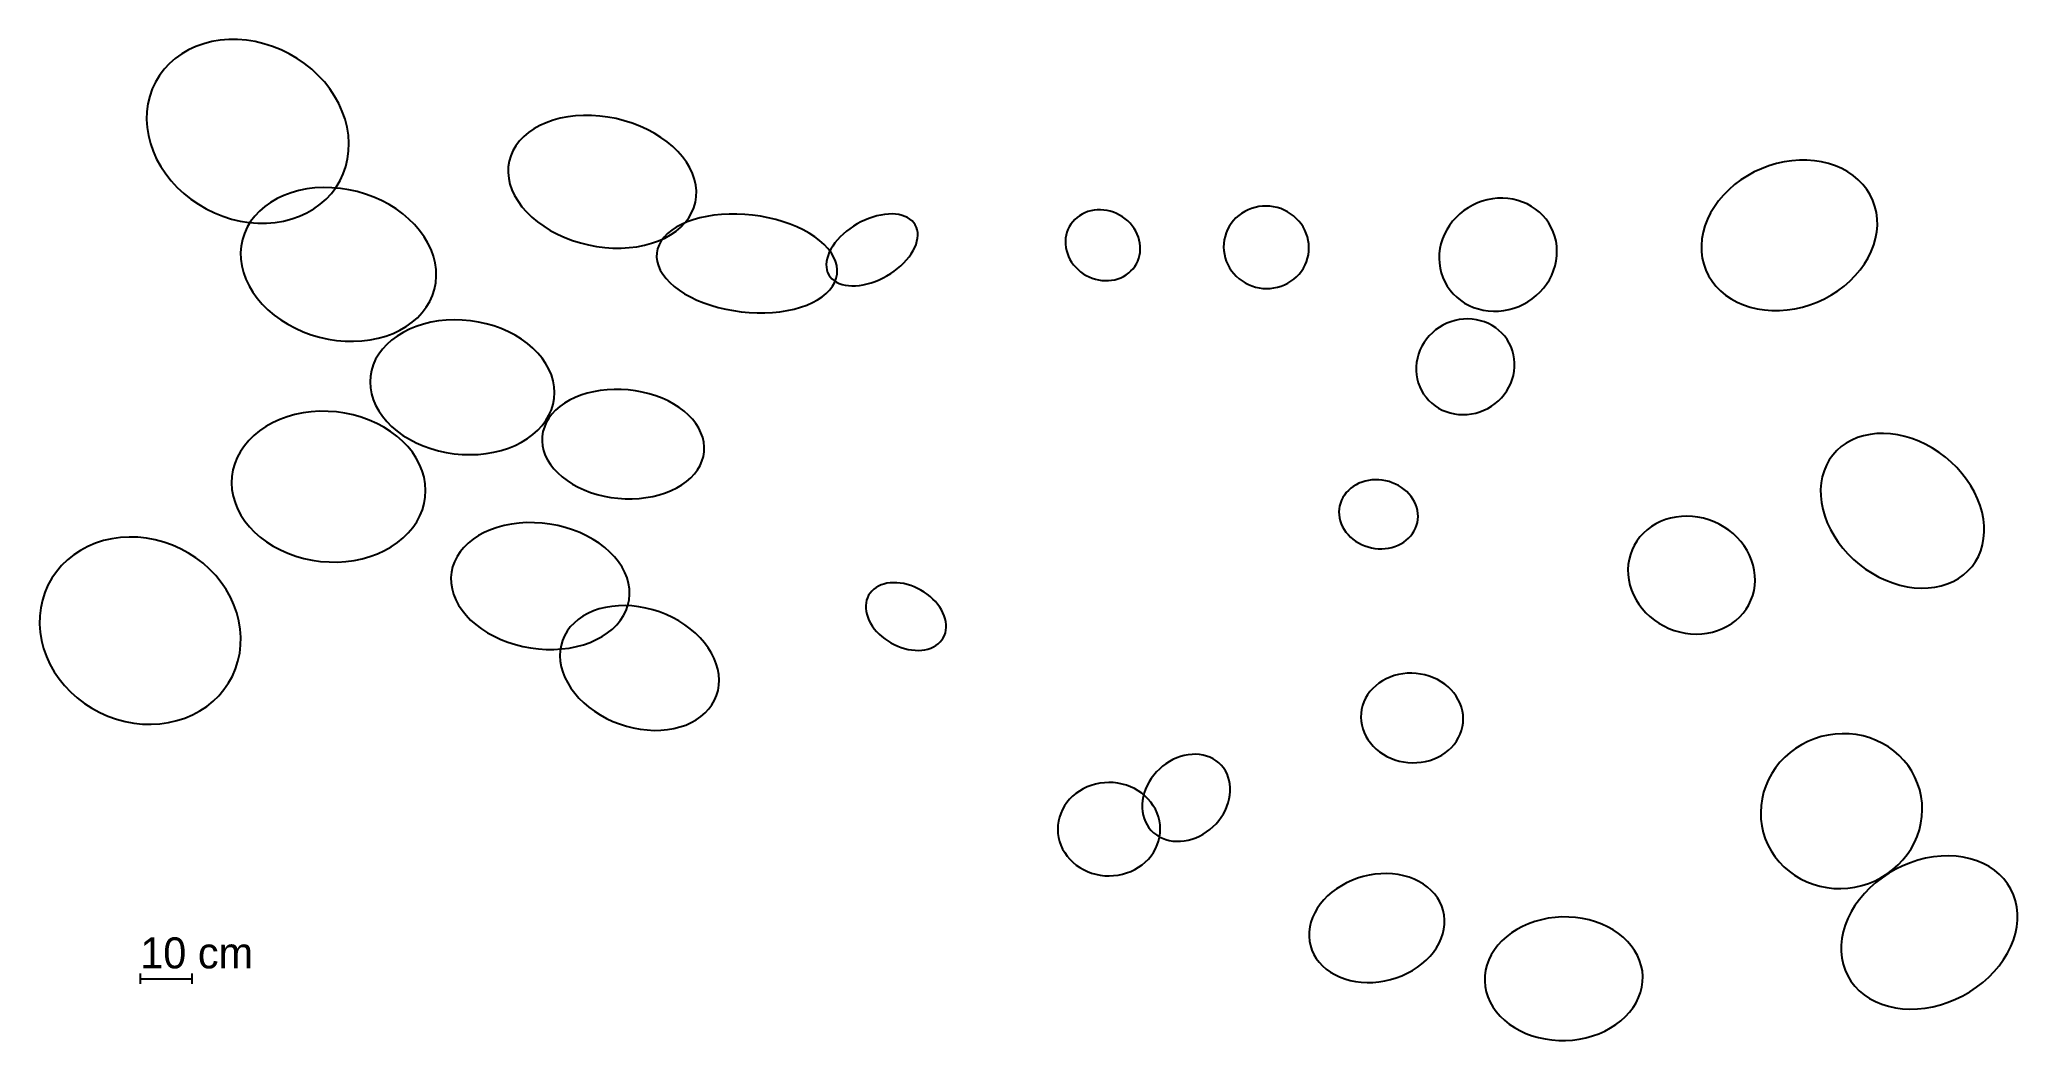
# Model space of a CAD drawing. Header units: metres. Extents: x -14155 to 24100, y -293944 to -274573.
import ezdxf

# ---------------------------------------------------------------- set-up
doc = ezdxf.new("R2010")
doc.units = ezdxf.units.M

msp = doc.modelspace()

# ---------------------------------------------------------------- texts
at = {"layer": 'LAYER'}
msp.add_text('10 cm', height=600, dxfattribs=at).set_placement((-12208.54, -292548.7))

# ---------------------------------------------------------------- linework, layer by layer
at = {"layer": 'LAYER'}
for p, q in [((-10978.86, -274654.06), (-11129.17, -274707.23)), ((-10822.07, -274613.79), (-10978.86, -274654.06)), ((-10660, -274586.74), (-10822.07, -274613.79)), ((-10493.89, -274573.1), (-10660, -274586.74)), ((-10324.98, -274572.99), (-10493.89, -274573.1)), ((-10154.58, -274586.39), (-10324.98, -274572.99)), ((-9983.98, -274613.22), (-10154.58, -274586.39)), ((-9814.47, -274653.26), (-9983.98, -274613.22)), ((-9647.35, -274706.22), (-9814.47, -274653.26)), ((-11643.71, -275039.46), (-11745.76, -275149.25)), ((-11530.11, -274939.65), (-11643.71, -275039.46)), ((-11405.85, -274850.57), (-11530.11, -274939.65)), ((-11271.87, -274772.9), (-11405.85, -274850.57)), ((-11129.17, -274707.23), (-11271.87, -274772.9)), ((-9483.89, -274771.68), (-9647.35, -274706.22)), ((-9325.33, -274849.16), (-9483.89, -274771.68)), ((-9172.87, -274938.05), (-9325.33, -274849.16)), ((-9027.69, -275037.69), (-9172.87, -274938.05)), ((-8890.88, -275147.31), (-9027.69, -275037.69)), ((-11912.25, -275395.32), (-11975.42, -275529.74)), ((-11835.5, -275268.17), (-11912.25, -275395.32)), ((-11745.76, -275149.25), (-11835.5, -275268.17)), ((-8763.49, -275266.08), (-8890.88, -275147.31)), ((-8646.48, -275393.11), (-8763.49, -275266.08)), ((-8540.75, -275527.41), (-8646.48, -275393.11)), ((-12024.53, -275670.4), (-12059.21, -275816.22)), ((-11975.42, -275529.74), (-12024.53, -275670.4)), ((-8447.1, -275667.97), (-8540.75, -275527.41)), ((-8366.24, -275813.72), (-8447.1, -275667.97)), ((-12079.19, -275966.11), (-12084.32, -276118.92)), ((-12084.32, -276118.92), (-12074.56, -276273.48)), ((-12059.21, -275816.22), (-12079.19, -275966.11)), ((-8298.78, -275963.55), (-8366.24, -275813.72)), ((-8245.25, -276116.31), (-8298.78, -275963.55)), ((-8206.05, -276270.86), (-8245.25, -276116.31)), ((-4355.24, -276181.95), (-4478.72, -276237.21)), ((-4223.51, -276135.41), (-4355.24, -276181.95)), ((-4084.53, -276097.92), (-4223.51, -276135.41)), ((-3939.35, -276069.78), (-4084.53, -276097.92)), ((-3789.09, -276051.2), (-3939.35, -276069.78)), ((-3634.89, -276042.32), (-3789.09, -276051.2)), ((-3477.91, -276043.21), (-3634.89, -276042.32)), ((-3319.36, -276053.87), (-3477.91, -276043.21)), ((-3160.44, -276074.2), (-3319.36, -276053.87)), ((-3002.36, -276104.06), (-3160.44, -276074.2)), ((-2846.32, -276143.22), (-3002.36, -276104.06)), ((-2693.51, -276191.39), (-2846.32, -276143.22)), ((-2545.1, -276248.18), (-2693.51, -276191.39)), ((-12074.56, -276273.48), (-12049.98, -276428.63)), ((-12049.98, -276428.63), (-12010.78, -276583.17)), ((-8181.48, -276426), (-8206.05, -276270.86)), ((-8171.72, -276580.57), (-8181.48, -276426)), ((-4872.39, -276535.95), (-4942.01, -276627.23)), ((-4790.59, -276450.69), (-4872.39, -276535.95)), ((-4697.22, -276372.09), (-4790.59, -276450.69)), ((-4593, -276300.75), (-4697.22, -276372.09)), ((-4478.72, -276237.21), (-4593, -276300.75)), ((-2402.21, -276313.18), (-2545.1, -276248.18)), ((-2265.93, -276385.89), (-2402.21, -276313.18)), ((-2137.3, -276465.75), (-2265.93, -276385.89)), ((-2017.3, -276552.16), (-2137.3, -276465.75)), ((-1906.83, -276644.46), (-2017.3, -276552.16)), ((-12010.78, -276583.17), (-11957.25, -276735.94)), ((-11957.25, -276735.94), (-11889.8, -276885.77)), ((-11889.8, -276885.77), (-11808.94, -277031.52)), ((-8231.5, -277029.09), (-8196.83, -276883.26)), ((-8196.83, -276883.26), (-8176.85, -276733.37)), ((-8176.85, -276733.37), (-8171.72, -276580.57)), ((-5072.9, -276929.98), (-5089.44, -277037.98)), ((-5042.64, -276825), (-5072.9, -276929.98)), ((-4998.9, -276723.82), (-5042.64, -276825)), ((-4942.01, -276627.23), (-4998.9, -276723.82)), ((-1806.75, -276741.94), (-1906.83, -276644.46)), ((-1717.81, -276843.87), (-1806.75, -276741.94)), ((-1640.69, -276949.47), (-1717.81, -276843.87)), ((-1575.98, -277057.93), (-1640.69, -276949.47)), ((19584.65, -276941.21), (19436.97, -276974.39)), ((19733.12, -276918.84), (19584.65, -276941.21)), ((19881.25, -276907.46), (19733.12, -276918.84)), ((20027.91, -276907.15), (19881.25, -276907.46)), ((20171.99, -276917.91), (20027.91, -276907.15)), ((20312.39, -276939.67), (20171.99, -276917.91)), ((20448.05, -276972.25), (20312.39, -276939.67)), ((-11808.94, -277031.52), (-11715.29, -277172.08)), ((-11715.29, -277172.08), (-11609.55, -277306.38)), ((-11609.55, -277306.38), (-11492.55, -277433.4)), ((-8420.53, -277431.32), (-8343.78, -277304.16)), ((-8343.78, -277304.16), (-8280.61, -277169.75)), ((-8343.78, -277304.16), (-8343.78, -277304.16)), ((-8280.61, -277169.75), (-8231.5, -277029.09)), ((-5089.44, -277037.98), (-5092.15, -277148.18)), ((-5092.15, -277148.18), (-5080.99, -277259.72)), ((-5080.99, -277259.72), (-5056.05, -277371.77)), ((-1524.16, -277168.43), (-1575.98, -277057.93)), ((-1485.64, -277280.14), (-1524.16, -277168.43)), ((-1460.71, -277392.19), (-1485.64, -277280.14)), ((18749.08, -277290.96), (18628.95, -277381.02)), ((18876.37, -277209.05), (18749.08, -277290.96)), ((19009.83, -277135.92), (18876.37, -277209.05)), ((19148.46, -277072.12), (19009.83, -277135.92)), ((19291.2, -277018.14), (19148.46, -277072.12)), ((19436.97, -276974.39), (19291.2, -277018.14)), ((20577.92, -277015.42), (20448.05, -276972.25)), ((20701.02, -277068.83), (20577.92, -277015.42)), ((20816.42, -277132.09), (20701.02, -277068.83)), ((20923.23, -277204.72), (20816.42, -277132.09)), ((21020.65, -277286.15), (20923.23, -277204.72)), ((21107.93, -277375.77), (21020.65, -277286.15)), ((-11492.55, -277433.4), (-11365.15, -277552.18)), ((-11365.15, -277552.18), (-11228.34, -277661.8)), ((-11228.34, -277661.8), (-11083.16, -277761.44)), ((-9685.23, -277723.72), (-9799.08, -277804.79)), ((-9561.4, -277651.79), (-9685.23, -277723.72)), ((-9428.53, -277589.56), (-9561.4, -277651.79)), ((-9287.63, -277537.49), (-9428.53, -277589.56)), ((-9139.78, -277495.98), (-9287.63, -277537.49)), ((-8986.09, -277465.34), (-9139.78, -277495.98)), ((-8827.74, -277445.82), (-8986.09, -277465.34)), ((-8665.94, -277437.55), (-8827.74, -277445.82)), ((-8725.92, -277759.84), (-8612.33, -277660.02)), ((-8501.91, -277440.61), (-8665.94, -277437.55)), ((-8612.33, -277660.02), (-8510.27, -277550.24)), ((-8510.27, -277550.24), (-8420.53, -277431.32)), ((-8336.9, -277454.96), (-8501.91, -277440.61)), ((-8172.17, -277480.5), (-8336.9, -277454.96)), ((-8008.97, -277517.04), (-8172.17, -277480.5)), ((-7848.55, -277564.29), (-8008.97, -277517.04)), ((-7692.12, -277621.9), (-7848.55, -277564.29)), ((-7540.88, -277689.43), (-7692.12, -277621.9)), ((-7395.98, -277766.36), (-7540.88, -277689.43)), ((-5056.05, -277371.77), (-5017.53, -277483.48)), ((-5017.53, -277483.48), (-4965.72, -277593.98)), ((-4965.72, -277593.98), (-4901, -277702.44)), ((-4901, -277702.44), (-4823.88, -277808.04)), ((-1499.05, -277826.92), (-1468.79, -277721.93)), ((-1468.79, -277721.93), (-1452.25, -277613.93)), ((-1468.79, -277721.93), (-1468.79, -277721.93)), ((-1449.55, -277503.73), (-1460.71, -277392.19)), ((-1452.25, -277613.93), (-1449.55, -277503.73)), ((13749.37, -277701.22), (13654.78, -277735.84)), ((13846.27, -277674.47), (13749.37, -277701.22)), ((13944.75, -277655.82), (13846.27, -277674.47)), ((14044.07, -277645.39), (13944.75, -277655.82)), ((14143.46, -277643.26), (14044.07, -277645.39)), ((14242.17, -277649.47), (14143.46, -277643.26)), ((14339.45, -277663.94), (14242.17, -277649.47)), ((14434.55, -277686.59), (14339.45, -277663.94)), ((14526.76, -277717.23), (14434.55, -277686.59)), ((14615.37, -277755.63), (14526.76, -277717.23)), ((18320.27, -277693), (18237.24, -277808.28)), ((18413.73, -277582.81), (18320.27, -277693)), ((18516.88, -277478.55), (18413.73, -277582.81)), ((18628.95, -277381.02), (18516.88, -277478.55)), ((21184.41, -277472.91), (21107.93, -277375.77)), ((21249.5, -277576.81), (21184.41, -277472.91)), ((21302.71, -277686.69), (21249.5, -277576.81)), ((21343.64, -277801.71), (21302.71, -277686.69)), ((-11083.16, -277761.44), (-10930.71, -277850.33)), ((-10930.71, -277850.33), (-10772.15, -277927.8)), ((-10772.15, -277927.8), (-10608.69, -277993.27)), ((-10608.69, -277993.27), (-10441.56, -278046.22)), ((-10441.56, -278046.22), (-10272.06, -278086.27)), ((-10272.06, -278086.27), (-10101.45, -278113.09)), ((-10072.48, -278096.37), (-10138.58, -278207.22)), ((-9993.44, -277991.82), (-10072.48, -278096.37)), ((-9902.08, -277894.38), (-9993.44, -277991.82)), ((-9799.08, -277804.79), (-9902.08, -277894.38)), ((-9596.03, -278112.75), (-9433.96, -278085.7)), ((-9433.96, -278085.7), (-9277.17, -278045.43)), ((-9277.17, -278045.43), (-9126.86, -277992.26)), ((-9126.86, -277992.26), (-8984.17, -277926.59)), ((-8984.17, -277926.59), (-8850.18, -277848.92)), ((-8850.18, -277848.92), (-8725.92, -277759.84)), ((-7258.52, -277852.12), (-7395.98, -277766.36)), ((-7129.54, -277946.03), (-7258.52, -277852.12)), ((-7010.03, -278047.4), (-7129.54, -277946.03)), ((-6900.9, -278155.45), (-7010.03, -278047.4)), ((-4823.88, -277808.04), (-4734.94, -277909.97)), ((-4734.94, -277909.97), (-4634.86, -278007.45)), ((-4634.86, -278007.45), (-4524.4, -278099.75)), ((-4524.4, -278099.75), (-4404.39, -278186.16)), ((-1629.06, -278101.89), (-1738.87, -278149.95)), ((-1669.3, -278115.96), (-1599.69, -278024.68)), ((-1510.45, -278059.96), (-1629.06, -278101.89)), ((-1599.69, -278024.68), (-1542.79, -277928.09)), ((-1542.79, -277928.09), (-1499.05, -277826.92)), ((-1383.94, -278024.47), (-1510.45, -278059.96)), ((-1250.51, -277995.7), (-1383.94, -278024.47)), ((-1111.16, -277973.87), (-1250.51, -277995.7)), ((-966.96, -277959.13), (-1111.16, -277973.87)), ((-819, -277951.61), (-966.96, -277959.13)), ((-668.41, -277951.36), (-819, -277951.61)), ((-516.33, -277958.39), (-668.41, -277951.36)), ((-363.93, -277972.63), (-516.33, -277958.39)), ((-212.36, -277993.98), (-363.93, -277972.63)), ((-62.78, -278022.28), (-212.36, -277993.98)), ((83.68, -278057.32), (-62.78, -278022.28)), ((225.9, -278098.82), (83.68, -278057.32)), ((362.8, -278146.47), (225.9, -278098.82)), ((1731.46, -278102.56), (1657.41, -278142.67)), ((1807.16, -278066.58), (1731.46, -278102.56)), ((1883.91, -278034.99), (1807.16, -278066.58)), ((1961.13, -278008.03), (1883.91, -278034.99)), ((2038.24, -277985.92), (1961.13, -278008.03)), ((2114.65, -277968.81), (2038.24, -277985.92)), ((2189.77, -277956.85), (2114.65, -277968.81)), ((2263.04, -277950.11), (2189.77, -277956.85)), ((2333.9, -277948.66), (2263.04, -277950.11)), ((2401.81, -277952.5), (2333.9, -277948.66)), ((2466.25, -277961.6), (2401.81, -277952.5)), ((2526.73, -277975.9), (2466.25, -277961.6)), ((2582.8, -277995.28), (2526.73, -277975.9)), ((2634.02, -278019.6), (2582.8, -277995.28)), ((2680, -278048.67), (2634.02, -278019.6)), ((2720.4, -278082.27), (2680, -278048.67)), ((2754.9, -278120.15), (2720.4, -278082.27)), ((5827.98, -278099.28), (5792.66, -278145.72)), ((5867.74, -278056.31), (5827.98, -278099.28)), ((5911.63, -278017.12), (5867.74, -278056.31)), ((5959.32, -277982.02), (5911.63, -278017.12)), ((6010.44, -277951.28), (5959.32, -277982.02)), ((6064.62, -277925.12), (6010.44, -277951.28)), ((6121.43, -277903.74), (6064.62, -277925.12)), ((6180.44, -277887.32), (6121.43, -277903.74)), ((6241.2, -277875.96), (6180.44, -277887.32)), ((6303.26, -277869.77), (6241.2, -277875.96)), ((6366.13, -277868.79), (6303.26, -277869.77)), ((6429.35, -277873.02), (6366.13, -277868.79)), ((6492.42, -277882.43), (6429.35, -277873.02)), ((6554.88, -277896.96), (6492.42, -277882.43)), ((6616.23, -277916.48), (6554.88, -277896.96)), ((6676.03, -277940.86), (6616.23, -277916.48)), ((6733.8, -277969.9), (6676.03, -277940.86)), ((6789.12, -278003.39), (6733.8, -277969.9)), ((6841.56, -278041.07), (6789.12, -278003.39)), ((6890.72, -278082.65), (6841.56, -278041.07)), ((6936.23, -278127.82), (6890.72, -278082.65)), ((8936.95, -278077.01), (8893.44, -278131.96)), ((8985.29, -278026), (8936.95, -278077.01)), ((9038.1, -277979.31), (8985.29, -278026)), ((9094.97, -277937.3), (9038.1, -277979.31)), ((9155.47, -277900.29), (9094.97, -277937.3)), ((9219.14, -277868.55), (9155.47, -277900.29)), ((9285.5, -277842.34), (9219.14, -277868.55)), ((9354.03, -277821.86), (9285.5, -277842.34)), ((9424.23, -277807.24), (9354.03, -277821.86)), ((9495.55, -277798.62), (9424.23, -277807.24)), ((9567.45, -277796.05), (9495.55, -277798.62)), ((9639.38, -277799.56), (9567.45, -277796.05)), ((9710.8, -277809.11), (9639.38, -277799.56)), ((9781.17, -277824.64), (9710.8, -277809.11)), ((9849.94, -277846.02), (9781.17, -277824.64)), ((9916.6, -277873.09), (9849.94, -277846.02)), ((9980.63, -277905.66), (9916.6, -277873.09)), ((10041.56, -277943.46), (9980.63, -277905.66)), ((10098.91, -277986.21), (10041.56, -277943.46)), ((10152.25, -278033.59), (10098.91, -277986.21)), ((10201.17, -278085.24), (10152.25, -278033.59)), ((10245.31, -278140.76), (10201.17, -278085.24)), ((13174.35, -278090.48), (13114.49, -278169.85)), ((13240.9, -278016.02), (13174.35, -278090.48)), ((13313.64, -277947.05), (13240.9, -278016.02)), ((13392.01, -277884.1), (13313.64, -277947.05)), ((13475.42, -277827.63), (13392.01, -277884.1)), ((13563.23, -277778.09), (13475.42, -277827.63)), ((13654.78, -277735.84), (13563.23, -277778.09)), ((14699.71, -277801.5), (14615.37, -277755.63)), ((14779.13, -277854.49), (14699.71, -277801.5)), ((14853.03, -277914.19), (14779.13, -277854.49)), ((14920.86, -277980.16), (14853.03, -277914.19)), ((14982.08, -278051.89), (14920.86, -277980.16)), ((15036.24, -278128.83), (14982.08, -278051.89)), ((18104.84, -278050.59), (18056.5, -278175.77)), ((18165.24, -277927.78), (18104.84, -278050.59)), ((18237.24, -277808.28), (18165.24, -277927.78)), ((21371.97, -277921), (21343.64, -277801.71)), ((21387.49, -278043.65), (21371.97, -277921)), ((21390.07, -278168.72), (21387.49, -278043.65)), ((-10230.1, -278444.42), (-10254.81, -278568.97)), ((-10191.26, -278323.53), (-10230.1, -278444.42)), ((-10138.58, -278207.22), (-10191.26, -278323.53)), ((-10101.45, -278113.09), (-9931.05, -278126.5)), ((-9931.05, -278126.5), (-9762.15, -278126.39)), ((-9762.15, -278126.39), (-9596.03, -278112.75)), ((-6802.97, -278269.36), (-6900.9, -278155.45)), ((-6717, -278388.25), (-6802.97, -278269.36)), ((-6643.63, -278511.24), (-6717, -278388.25)), ((-4404.39, -278186.16), (-4275.76, -278266.02)), ((-4275.76, -278266.02), (-4139.48, -278338.73)), ((-4139.48, -278338.73), (-3996.59, -278403.73)), ((-3996.59, -278403.73), (-3848.18, -278460.52)), ((-3848.18, -278460.52), (-3695.38, -278508.69)), ((-2318.19, -278516.5), (-2186.46, -278469.96)), ((-2186.46, -278469.96), (-2062.98, -278414.7)), ((-2129.45, -278467.89), (-2171.69, -278543.61)), ((-2074.6, -278395.51), (-2129.45, -278467.89)), ((-2007.56, -278327.02), (-2074.6, -278395.51)), ((-2062.98, -278414.7), (-1948.69, -278351.16)), ((-1928.85, -278262.94), (-2007.56, -278327.02)), ((-1948.69, -278351.16), (-1844.47, -278279.82)), ((-1839.06, -278203.77), (-1928.85, -278262.94)), ((-1844.47, -278279.82), (-1751.1, -278201.22)), ((-1738.87, -278149.95), (-1839.06, -278203.77)), ((-1751.1, -278201.22), (-1669.3, -278115.96)), ((493.33, -278199.91), (362.8, -278146.47)), ((616.51, -278258.73), (493.33, -278199.91)), ((731.39, -278322.49), (616.51, -278258.73)), ((837.1, -278390.69), (731.39, -278322.49)), ((932.84, -278462.82), (837.1, -278390.69)), ((1017.88, -278538.33), (932.84, -278462.82)), ((1277.53, -278450.87), (1229.48, -278509.84)), ((1330.68, -278393.37), (1277.53, -278450.87)), ((1388.51, -278337.78), (1330.68, -278393.37)), ((1450.58, -278284.51), (1388.51, -278337.78)), ((1516.43, -278233.99), (1450.58, -278284.51)), ((1585.55, -278186.59), (1516.43, -278233.99)), ((1657.41, -278142.67), (1585.55, -278186.59)), ((2783.25, -278162.02), (2754.9, -278120.15)), ((2805.23, -278207.55), (2783.25, -278162.02)), ((2797.48, -278536.79), (2815.47, -278477.3)), ((2820.67, -278256.41), (2805.23, -278207.55)), ((2815.47, -278477.3), (2826.85, -278419.09)), ((2829.46, -278308.22), (2820.67, -278256.41)), ((2826.85, -278419.09), (2831.52, -278362.58)), ((2831.52, -278362.58), (2829.46, -278308.22)), ((5690.72, -278416.66), (5686.35, -278475.72)), ((5686.35, -278475.72), (5687.5, -278535.37)), ((5700.57, -278358.66), (5690.72, -278416.66)), ((5715.82, -278302.14), (5700.57, -278358.66)), ((5736.37, -278247.53), (5715.82, -278302.14)), ((5762.05, -278195.26), (5736.37, -278247.53)), ((5792.66, -278145.72), (5762.05, -278195.26)), ((6977.74, -278176.23), (6936.23, -278127.82)), ((7014.94, -278227.52), (6977.74, -278176.23)), ((7047.54, -278281.29), (7014.94, -278227.52)), ((7075.29, -278337.14), (7047.54, -278281.29)), ((7097.99, -278394.64), (7075.29, -278337.14)), ((7115.46, -278453.35), (7097.99, -278394.64)), ((7127.56, -278512.83), (7115.46, -278453.35)), ((8758.55, -278450.23), (8749.54, -278519.2)), ((8773.74, -278382.37), (8758.55, -278450.23)), ((8795.02, -278316.11), (8773.74, -278382.37)), ((8822.2, -278251.97), (8795.02, -278316.11)), ((8855.09, -278190.43), (8822.2, -278251.97)), ((8893.44, -278131.96), (8855.09, -278190.43)), ((10284.32, -278199.73), (10245.31, -278140.76)), ((10317.91, -278261.7), (10284.32, -278199.73)), ((10345.82, -278326.2), (10317.91, -278261.7)), ((10367.84, -278392.74), (10345.82, -278326.2)), ((10383.81, -278460.81), (10367.84, -278392.74)), ((10393.6, -278529.9), (10383.81, -278460.81)), ((12979.37, -278431.3), (12950.29, -278524.01)), ((13016.63, -278340.91), (12979.37, -278431.3)), ((13061.79, -278253.54), (13016.63, -278340.91)), ((13114.49, -278169.85), (13061.79, -278253.54)), ((15082.93, -278210.4), (15036.24, -278128.83)), ((15121.78, -278295.97), (15082.93, -278210.4)), ((15152.51, -278384.91), (15121.78, -278295.97)), ((15174.87, -278476.52), (15152.51, -278384.91)), ((15188.71, -278570.11), (15174.87, -278476.52)), ((17997.34, -278429.43), (17986.98, -278555.98)), ((18020.57, -278302.38), (17997.34, -278429.43)), ((18056.5, -278175.77), (18020.57, -278302.38)), ((21320.55, -278548.92), (21356.48, -278422.32)), ((21356.48, -278422.32), (21379.71, -278295.27)), ((21379.71, -278295.27), (21390.07, -278168.72)), ((-10254.81, -278568.97), (-10265.2, -278696.24)), ((-10265.2, -278696.24), (-10261.19, -278825.24)), ((-10261.19, -278825.24), (-10242.82, -278955)), ((-6583.43, -278637.37), (-6643.63, -278511.24)), ((-6536.86, -278765.69), (-6583.43, -278637.37)), ((-6504.26, -278895.23), (-6536.86, -278765.69)), ((-3695.38, -278508.69), (-3539.34, -278547.85)), ((-3539.34, -278547.85), (-3381.26, -278577.71)), ((-3381.26, -278577.71), (-3222.34, -278598.04)), ((-3222.34, -278598.04), (-3063.78, -278608.7)), ((-3063.78, -278608.7), (-2906.81, -278609.59)), ((-2906.81, -278609.59), (-2752.6, -278600.71)), ((-2752.6, -278600.71), (-2602.34, -278582.13)), ((-2602.34, -278582.13), (-2457.17, -278553.99)), ((-2457.17, -278553.99), (-2318.19, -278516.5)), ((-2217.18, -278702.75), (-2220.08, -278784.96)), ((-2220.08, -278784.96), (-2209.69, -278868.1)), ((-2201.01, -278622.1), (-2217.18, -278702.75)), ((-2209.69, -278868.1), (-2186.08, -278951.53)), ((-2171.69, -278543.61), (-2201.01, -278622.1)), ((1091.57, -278616.65), (1017.88, -278538.33)), ((1065.44, -278869.06), (1060.76, -278925.56)), ((1076.81, -278810.84), (1065.44, -278869.06)), ((1094.81, -278751.35), (1076.81, -278810.84)), ((1153.35, -278697.17), (1091.57, -278616.65)), ((1119.28, -278691.05), (1094.81, -278751.35)), ((1150.05, -278630.39), (1119.28, -278691.05)), ((1186.87, -278569.83), (1150.05, -278630.39)), ((1202.75, -278779.3), (1153.35, -278697.17)), ((1229.48, -278509.84), (1186.87, -278569.83)), ((1239.39, -278862.39), (1202.75, -278779.3)), ((1263, -278945.83), (1239.39, -278862.39)), ((2561.6, -278894.77), (2614.75, -278837.27)), ((2614.75, -278837.27), (2662.81, -278778.3)), ((2662.81, -278778.3), (2705.41, -278718.31)), ((2705.41, -278718.31), (2742.24, -278657.76)), ((2742.24, -278657.76), (2773, -278597.09)), ((2773, -278597.09), (2797.48, -278536.79)), ((5687.5, -278535.37), (5694.15, -278595.16)), ((5694.15, -278595.16), (5706.25, -278654.63)), ((5706.25, -278654.63), (5723.72, -278713.34)), ((5723.72, -278713.34), (5746.41, -278770.84)), ((5746.41, -278770.84), (5774.17, -278826.69)), ((5774.17, -278826.69), (5806.77, -278880.46)), ((7059.66, -278912.73), (7085.34, -278860.45)), ((7085.34, -278860.45), (7105.89, -278805.85)), ((7105.89, -278805.85), (7121.14, -278749.33)), ((7121.14, -278749.33), (7130.99, -278691.32)), ((7134.21, -278572.62), (7127.56, -278512.83)), ((7130.99, -278691.32), (7135.36, -278632.27)), ((7135.36, -278632.27), (7134.21, -278572.62)), ((8749.54, -278519.2), (8746.8, -278588.73)), ((8746.8, -278588.73), (8750.33, -278658.31)), ((8750.33, -278658.31), (8760.12, -278727.39)), ((8760.12, -278727.39), (8776.08, -278795.47)), ((8776.08, -278795.47), (8798.1, -278862.01)), ((8798.1, -278862.01), (8826.02, -278926.51)), ((10321.73, -278936.24), (10348.91, -278872.1)), ((10348.91, -278872.1), (10370.18, -278805.84)), ((10370.18, -278805.84), (10385.38, -278737.97)), ((10385.38, -278737.97), (10394.38, -278669.01)), ((10385.38, -278737.97), (10385.38, -278737.97)), ((10397.13, -278599.47), (10393.6, -278529.9)), ((10394.38, -278669.01), (10397.13, -278599.47)), ((12917.48, -278713.58), (12914, -278808.99)), ((12914, -278808.99), (12919.2, -278903.85)), ((12929.61, -278618.34), (12917.48, -278713.58)), ((12950.29, -278524.01), (12929.61, -278618.34)), ((15157.63, -278949.96), (15178.31, -278855.63)), ((15178.31, -278855.63), (15190.43, -278760.39)), ((15193.91, -278664.98), (15188.71, -278570.11)), ((15190.43, -278760.39), (15193.91, -278664.98)), ((17986.98, -278555.98), (17989.56, -278681.05)), ((17989.56, -278681.05), (18005.08, -278803.7)), ((18005.08, -278803.7), (18033.41, -278922.99)), ((21139.81, -278916.41), (21211.81, -278796.91)), ((21211.81, -278796.91), (21272.21, -278674.1)), ((21272.21, -278674.1), (21320.55, -278548.92)), ((-10242.82, -278955), (-10210.23, -279084.54)), ((-10210.23, -279084.54), (-10163.65, -279212.86)), ((-10163.65, -279212.86), (-10103.45, -279338.99)), ((-6485.89, -279024.99), (-6504.26, -278895.23)), ((-6492.28, -279281.25), (-6481.89, -279153.99)), ((-6481.89, -279153.99), (-6485.89, -279024.99)), ((-2186.08, -278951.53), (-2149.44, -279034.63)), ((-2149.44, -279034.63), (-2100.04, -279116.75)), ((-2100.04, -279116.75), (-2038.26, -279197.28)), ((-2038.26, -279197.28), (-1964.57, -279275.59)), ((1060.76, -278925.56), (1062.82, -278979.92)), ((1062.82, -278979.92), (1071.61, -279031.73)), ((1071.61, -279031.73), (1087.05, -279080.59)), ((1087.05, -279080.59), (1109.03, -279126.12)), ((1109.03, -279126.12), (1109.03, -279126.12)), ((1109.03, -279126.12), (1137.38, -279167.99)), ((1137.38, -279167.99), (1171.89, -279205.87)), ((1171.89, -279205.87), (1212.28, -279239.47)), ((1212.28, -279239.47), (1258.27, -279268.54)), ((1225, -279270.32), (1254.32, -279191.83)), ((1254.32, -279191.83), (1270.49, -279111.17)), ((1273.39, -279028.96), (1263, -278945.83)), ((1270.49, -279111.17), (1273.39, -279028.96)), ((1270.49, -279111.17), (1270.49, -279111.17)), ((1931.15, -279280.11), (2008.38, -279253.15)), ((2008.38, -279253.15), (2085.13, -279221.57)), ((2085.13, -279221.57), (2160.82, -279185.58)), ((2160.82, -279185.58), (2234.88, -279145.48)), ((2234.88, -279145.48), (2306.74, -279101.55)), ((2306.74, -279101.55), (2375.85, -279054.15)), ((2375.85, -279054.15), (2441.7, -279003.63)), ((2441.7, -279003.63), (2503.77, -278950.37)), ((2503.77, -278950.37), (2561.6, -278894.77)), ((5806.77, -278880.46), (5843.96, -278931.75)), ((5843.96, -278931.75), (5885.48, -278980.16)), ((5885.48, -278980.16), (5930.99, -279025.33)), ((5930.99, -279025.33), (5980.15, -279066.92)), ((5980.15, -279066.92), (6032.59, -279104.59)), ((6032.59, -279104.59), (6087.9, -279138.08)), ((6087.9, -279138.08), (6145.68, -279167.13)), ((6145.68, -279167.13), (6205.48, -279191.5)), ((6205.48, -279191.5), (6266.83, -279211.03)), ((6266.83, -279211.03), (6329.29, -279225.55)), ((6329.29, -279225.55), (6392.36, -279234.97)), ((6392.36, -279234.97), (6455.58, -279239.2)), ((6455.58, -279239.2), (6518.45, -279238.21)), ((6518.45, -279238.21), (6580.51, -279232.02)), ((6580.51, -279232.02), (6641.27, -279220.67)), ((6641.27, -279220.67), (6700.28, -279204.24)), ((6700.28, -279204.24), (6757.09, -279182.87)), ((6757.09, -279182.87), (6811.26, -279156.71)), ((6811.26, -279156.71), (6862.39, -279125.96)), ((6862.39, -279125.96), (6910.08, -279090.86)), ((6910.08, -279090.86), (6953.97, -279051.68)), ((6953.97, -279051.68), (6993.73, -279008.7)), ((6993.73, -279008.7), (7029.05, -278962.27)), ((7029.05, -278962.27), (7059.66, -278912.73)), ((7059.66, -278912.73), (7059.66, -278912.73)), ((8826.02, -278926.51), (8859.61, -278988.48)), ((8859.61, -278988.48), (8898.62, -279047.45)), ((8898.62, -279047.45), (8942.75, -279102.96)), ((8942.75, -279102.96), (8991.68, -279154.61)), ((8991.68, -279154.61), (9045.02, -279201.99)), ((9045.02, -279201.99), (9102.37, -279244.75)), ((9102.37, -279244.75), (9163.29, -279282.55)), ((9988.46, -279287.92), (10048.96, -279250.91)), ((10048.96, -279250.91), (10105.83, -279208.89)), ((10105.83, -279208.89), (10158.64, -279162.21)), ((10158.64, -279162.21), (10206.98, -279111.19)), ((10206.98, -279111.19), (10250.49, -279056.24)), ((10250.49, -279056.24), (10288.84, -278997.78)), ((10288.84, -278997.78), (10321.73, -278936.24)), ((12919.2, -278903.85), (12933.04, -278997.45)), ((12933.04, -278997.45), (12955.41, -279089.06)), ((12955.41, -279089.06), (12986.13, -279177.99)), ((12986.13, -279177.99), (13024.99, -279263.57)), ((14993.42, -279304.11), (15046.13, -279220.42)), ((15046.13, -279220.42), (15091.28, -279133.05)), ((15091.28, -279133.05), (15128.54, -279042.67)), ((15128.54, -279042.67), (15157.63, -278949.96)), ((18033.41, -278922.99), (18074.34, -279038.01)), ((18074.34, -279038.01), (18074.34, -279038.01)), ((18074.34, -279038.01), (18127.55, -279147.89)), ((18127.55, -279147.89), (18192.64, -279251.79)), ((18192.64, -279251.79), (18269.12, -279348.92)), ((20748.1, -279343.68), (20860.17, -279246.15)), ((20860.17, -279246.15), (20963.32, -279141.89)), ((20963.32, -279141.89), (21056.78, -279031.7)), ((21056.78, -279031.7), (21139.81, -278916.41)), ((-10103.45, -279338.99), (-10030.09, -279461.98)), ((-10030.09, -279461.98), (-9944.12, -279580.87)), ((-9944.12, -279580.87), (-9846.19, -279694.78)), ((-6608.5, -279643.01), (-6555.83, -279526.7)), ((-6555.83, -279526.7), (-6516.99, -279405.81)), ((-6516.99, -279405.81), (-6492.28, -279281.25)), ((-6516.99, -279405.81), (-6516.99, -279405.81)), ((-1964.57, -279275.59), (-1879.53, -279351.11)), ((-1879.53, -279351.11), (-1783.79, -279423.24)), ((-1783.79, -279423.24), (-1678.08, -279491.44)), ((-1678.08, -279491.44), (-1563.2, -279555.19)), ((-1563.2, -279555.19), (-1440.02, -279614.01)), ((-1440.02, -279614.01), (-1309.49, -279667.45)), ((792.18, -279663.98), (892.37, -279610.15)), ((892.37, -279610.15), (982.16, -279550.98)), ((982.16, -279550.98), (1060.87, -279486.91)), ((1060.87, -279486.91), (1127.9, -279418.42)), ((1127.9, -279418.42), (1182.75, -279346.04)), ((1182.75, -279346.04), (1225, -279270.32)), ((1258.27, -279268.54), (1309.49, -279292.86)), ((1309.49, -279292.86), (1365.55, -279312.24)), ((1365.55, -279312.24), (1426.03, -279326.54)), ((1426.03, -279326.54), (1490.47, -279335.64)), ((1490.47, -279335.64), (1558.38, -279339.48)), ((1558.38, -279339.48), (1629.24, -279338.03)), ((1629.24, -279338.03), (1702.51, -279331.29)), ((1702.51, -279331.29), (1777.64, -279319.33)), ((1777.64, -279319.33), (1854.05, -279302.22)), ((1854.05, -279302.22), (1931.15, -279280.11)), ((9163.29, -279282.55), (9227.33, -279315.11)), ((9227.33, -279315.11), (9293.98, -279342.19)), ((9293.98, -279342.19), (9362.76, -279363.57)), ((9362.76, -279363.57), (9433.12, -279379.09)), ((9433.12, -279379.09), (9504.54, -279388.65)), ((9504.54, -279388.65), (9576.48, -279392.15)), ((9576.48, -279392.15), (9648.38, -279389.58)), ((9648.38, -279389.58), (9719.7, -279380.96)), ((9719.7, -279380.96), (9789.89, -279366.35)), ((9789.89, -279366.35), (9858.43, -279345.86)), ((9858.43, -279345.86), (9924.79, -279319.65)), ((9924.79, -279319.65), (9988.46, -279287.92)), ((13024.99, -279263.57), (13024.99, -279263.57)), ((13024.99, -279263.57), (13071.67, -279345.14)), ((13071.67, -279345.14), (13125.83, -279422.08)), ((13125.83, -279422.08), (13187.06, -279493.81)), ((13187.06, -279493.81), (13254.88, -279559.77)), ((13254.88, -279559.77), (13328.78, -279619.48)), ((13328.78, -279619.48), (13408.21, -279672.47)), ((14632.5, -279646.33), (14715.91, -279589.87)), ((14715.91, -279589.87), (14794.28, -279526.91)), ((14794.28, -279526.91), (14867.02, -279457.94)), ((14867.02, -279457.94), (14933.57, -279383.49)), ((14933.57, -279383.49), (14993.42, -279304.11)), ((18269.12, -279348.92), (18356.4, -279438.55)), ((18356.4, -279438.55), (18453.82, -279519.98)), ((18453.82, -279519.98), (18560.63, -279592.6)), ((18560.63, -279592.6), (18676.03, -279655.86)), ((20228.59, -279652.58), (20367.22, -279588.78)), ((20367.22, -279588.78), (20500.68, -279515.65)), ((20500.68, -279515.65), (20627.97, -279433.74)), ((20627.97, -279433.74), (20748.1, -279343.68)), ((-9846.19, -279694.78), (-9737.06, -279802.83)), ((-9737.06, -279802.83), (-9617.55, -279904.2)), ((-9617.55, -279904.2), (-9488.57, -279998.11)), ((-9488.57, -279998.11), (-9351.11, -280083.86)), ((-6948.01, -280045.44), (-6845.01, -279955.85)), ((-6845.01, -279955.85), (-6753.64, -279858.41)), ((-6753.64, -279858.41), (-6674.61, -279753.86)), ((-6674.61, -279753.86), (-6608.5, -279643.01)), ((-6439.66, -280020.04), (-6588.12, -280045.62)), ((-6287.7, -280004.22), (-6439.66, -280020.04)), ((-6133.38, -279998.28), (-6287.7, -280004.22)), ((-5977.88, -280002.26), (-6133.38, -279998.28)), ((-5822.38, -280016.14), (-5977.88, -280002.26)), ((-5668.07, -280039.81), (-5822.38, -280016.14)), ((-1309.49, -279667.45), (-1172.59, -279715.1)), ((-1172.59, -279715.1), (-1030.37, -279756.61)), ((-1030.37, -279756.61), (-883.91, -279791.64)), ((-883.91, -279791.64), (-734.33, -279819.94)), ((-734.33, -279819.94), (-582.76, -279841.3)), ((-582.76, -279841.3), (-430.36, -279855.54)), ((-430.36, -279855.54), (-278.28, -279862.56)), ((-278.28, -279862.56), (-127.69, -279862.31)), ((-127.69, -279862.31), (20.27, -279854.79)), ((20.27, -279854.79), (164.47, -279840.06)), ((164.47, -279840.06), (303.82, -279818.22)), ((303.82, -279818.22), (437.25, -279789.45)), ((437.25, -279789.45), (563.76, -279753.97)), ((563.76, -279753.97), (682.37, -279712.04)), ((682.37, -279712.04), (792.18, -279663.98)), ((13222.74, -280010.89), (13142.25, -280034.72)), ((13304.75, -279993.87), (13222.74, -280010.89)), ((13387.66, -279983.79), (13304.75, -279993.87)), ((13470.83, -279980.74), (13387.66, -279983.79)), ((13408.21, -279672.47), (13492.54, -279718.34)), ((13553.63, -279984.74), (13470.83, -279980.74)), ((13492.54, -279718.34), (13581.15, -279756.74)), ((13635.44, -279995.74), (13553.63, -279984.74)), ((13581.15, -279756.74), (13673.36, -279787.38)), ((13715.62, -280013.68), (13635.44, -279995.74)), ((13673.36, -279787.38), (13768.47, -279810.02)), ((13793.57, -280038.41), (13715.62, -280013.68)), ((13768.47, -279810.02), (13865.74, -279824.5)), ((13865.74, -279824.5), (13964.45, -279830.7)), ((13964.45, -279830.7), (14063.84, -279828.58)), ((14063.84, -279828.58), (14163.16, -279818.15)), ((14163.16, -279818.15), (14261.64, -279799.49)), ((14261.64, -279799.49), (14358.55, -279772.75)), ((14358.55, -279772.75), (14453.13, -279738.12)), ((14453.13, -279738.12), (14544.68, -279695.88)), ((14544.68, -279695.88), (14632.5, -279646.33)), ((18676.03, -279655.86), (18799.13, -279709.28)), ((18799.13, -279709.28), (18929.01, -279752.44)), ((18929.01, -279752.44), (19064.66, -279785.03)), ((19064.66, -279785.03), (19205.06, -279806.79)), ((19205.06, -279806.79), (19349.14, -279817.55)), ((19349.14, -279817.55), (19495.8, -279817.24)), ((19495.8, -279817.24), (19643.93, -279805.86)), ((19643.93, -279805.86), (19792.4, -279783.49)), ((19792.4, -279783.49), (19940.08, -279750.3)), ((19940.08, -279750.3), (20085.85, -279706.56)), ((20085.85, -279706.56), (20228.59, -279652.58)), ((-9351.11, -280083.86), (-9206.2, -280160.8)), ((-9206.2, -280160.8), (-9054.96, -280228.32)), ((-9054.96, -280228.32), (-8898.54, -280285.93)), ((-8898.54, -280285.93), (-8738.12, -280333.19)), ((-8738.12, -280333.19), (-8574.92, -280369.72)), ((-8574.92, -280369.72), (-8410.19, -280395.27)), ((-8410.19, -280395.27), (-8245.18, -280409.62)), ((-7919.34, -280404.41), (-7761, -280384.89)), ((-7761, -280384.89), (-7607.31, -280354.25)), ((-7607.31, -280354.25), (-7459.45, -280312.74)), ((-7459.45, -280312.74), (-7318.55, -280260.67)), ((-7344.76, -280388.23), (-7439.55, -280472.78)), ((-7239.58, -280310.64), (-7344.76, -280388.23)), ((-7318.55, -280260.67), (-7185.68, -280198.44)), ((-7124.8, -280240.59), (-7239.58, -280310.64)), ((-7185.68, -280198.44), (-7061.85, -280126.51)), ((-7001.3, -280178.63), (-7124.8, -280240.59)), ((-7061.85, -280126.51), (-6948.01, -280045.44)), ((-6870.01, -280125.22), (-7001.3, -280178.63)), ((-6731.93, -280080.77), (-6870.01, -280125.22)), ((-6588.12, -280045.62), (-6731.93, -280080.77)), ((-5516.12, -280073.09), (-5668.07, -280039.81)), ((-5367.69, -280115.73), (-5516.12, -280073.09)), ((-5223.9, -280167.4), (-5367.69, -280115.73)), ((-5085.86, -280227.71), (-5223.9, -280167.4)), ((-4954.61, -280296.2), (-5085.86, -280227.71)), ((-4831.15, -280372.35), (-4954.61, -280296.2)), ((-4716.42, -280455.58), (-4831.15, -280372.35)), ((12670.21, -280371.04), (12622.02, -280438.89)), ((12724.13, -280307.26), (12670.21, -280371.04)), ((12783.36, -280248.04), (12724.13, -280307.26)), ((12847.46, -280193.83), (12783.36, -280248.04)), ((12915.93, -280145.05), (12847.46, -280193.83)), ((12988.26, -280102.06), (12915.93, -280145.05)), ((13063.89, -280065.19), (12988.26, -280102.06)), ((13142.25, -280034.72), (13063.89, -280065.19)), ((13868.7, -280069.75), (13793.57, -280038.41)), ((13940.43, -280107.46), (13868.7, -280069.75)), ((14008.21, -280151.24), (13940.43, -280107.46)), ((14071.54, -280200.77), (14008.21, -280151.24)), ((14129.93, -280255.68), (14071.54, -280200.77)), ((14182.93, -280315.53), (14129.93, -280255.68)), ((14230.15, -280379.88), (14182.93, -280315.53)), ((14271.21, -280448.24), (14230.15, -280379.88)), ((-8245.18, -280409.62), (-8081.15, -280412.68)), ((-8081.15, -280412.68), (-7919.34, -280404.41)), ((-7654.71, -280761.52), (-7701.55, -280867.01)), ((-7595.11, -280660.14), (-7654.71, -280761.52)), ((-7523.21, -280563.65), (-7595.11, -280660.14)), ((-7439.55, -280472.78), (-7523.21, -280563.65)), ((-4611.29, -280545.25), (-4716.42, -280455.58)), ((-4516.57, -280640.69), (-4611.29, -280545.25)), ((-4432.97, -280741.16), (-4516.57, -280640.69)), ((-4361.14, -280845.91), (-4432.97, -280741.16)), ((12493.11, -280740.34), (12478.08, -280820.34)), ((12515.21, -280661.6), (12493.11, -280740.34)), ((12544.22, -280584.73), (12515.21, -280661.6)), ((12579.91, -280510.3), (12544.22, -280584.73)), ((12622.02, -280438.89), (12579.91, -280510.3)), ((14305.82, -280520.09), (14271.21, -280448.24)), ((14333.71, -280594.87), (14305.82, -280520.09)), ((14354.66, -280672.03), (14333.71, -280594.87)), ((14368.51, -280750.97), (14354.66, -280672.03)), ((14375.16, -280831.09), (14368.51, -280750.97)), ((-7755.62, -281087.12), (-7762.45, -281200.06)), ((-7735.27, -280975.82), (-7755.62, -281087.12)), ((-7701.55, -280867.01), (-7735.27, -280975.82)), ((-4301.61, -280954.13), (-4361.14, -280845.91)), ((-4254.84, -281065.01), (-4301.61, -280954.13)), ((-4221.19, -281177.69), (-4254.84, -281065.01)), ((12470.23, -280900.99), (12469.63, -280981.69)), ((12469.63, -280981.69), (12476.29, -281061.81)), ((12478.08, -280820.34), (12470.23, -280900.99)), ((12476.29, -281061.81), (12490.14, -281140.75)), ((12490.14, -281140.75), (12511.09, -281217.91)), ((14300.58, -281228.05), (14329.59, -281151.18)), ((14329.59, -281151.18), (14351.69, -281072.44)), ((14351.69, -281072.44), (14366.72, -280992.44)), ((14366.72, -280992.44), (14374.56, -280911.79)), ((14374.56, -280911.79), (14375.16, -280831.09)), ((-7762.45, -281200.06), (-7755.7, -281313.78)), ((-7755.7, -281313.78), (-7735.42, -281427.41)), ((-7735.42, -281427.41), (-7701.77, -281540.09)), ((-7701.77, -281540.09), (-7655, -281650.97)), ((-4221.34, -281629.27), (-4200.98, -281517.98)), ((-4200.91, -281291.32), (-4221.19, -281177.69)), ((-4200.98, -281517.98), (-4194.16, -281405.04)), ((-4200.98, -281517.98), (-4200.98, -281517.98)), ((-4194.16, -281405.04), (-4200.91, -281291.32)), ((-3797.2, -281502.23), (-3903.78, -281554.48)), ((-3683.54, -281456.83), (-3797.2, -281502.23)), ((-3563.68, -281418.62), (-3683.54, -281456.83)), ((-3438.51, -281387.88), (-3563.68, -281418.62)), ((-3308.99, -281364.87), (-3438.51, -281387.88)), ((-3176.11, -281349.74), (-3308.99, -281364.87)), ((-3040.88, -281342.61), (-3176.11, -281349.74)), ((-2904.33, -281343.54), (-3040.88, -281342.61)), ((-2767.49, -281352.53), (-2904.33, -281343.54)), ((-2631.42, -281369.5), (-2767.49, -281352.53)), ((-2497.14, -281394.32), (-2631.42, -281369.5)), ((-2365.68, -281426.8), (-2497.14, -281394.32)), ((-2238.03, -281466.71), (-2365.68, -281426.8)), ((-2115.18, -281513.73), (-2238.03, -281466.71)), ((-1998.04, -281567.5), (-2115.18, -281513.73)), ((12511.09, -281217.91), (12538.98, -281292.69)), ((12538.98, -281292.69), (12573.58, -281364.54)), ((12573.58, -281364.54), (12573.58, -281364.54)), ((12573.58, -281364.54), (12614.65, -281432.9)), ((12614.65, -281432.9), (12661.87, -281497.25)), ((12661.87, -281497.25), (12714.87, -281557.11)), ((14061.44, -281564.74), (14120.67, -281505.52)), ((14120.67, -281505.52), (14174.59, -281441.74)), ((14174.59, -281441.74), (14222.78, -281373.89)), ((14222.78, -281373.89), (14264.89, -281302.48)), ((14264.89, -281302.48), (14300.58, -281228.05)), ((-9510.5, -281927.61), (-9648.12, -281990.52)), ((-9365.69, -281874.58), (-9510.5, -281927.61)), ((-9214.78, -281831.84), (-9365.69, -281874.58)), ((-9058.93, -281799.72), (-9214.78, -281831.84)), ((-8899.32, -281778.45), (-9058.93, -281799.72)), ((-8737.16, -281768.19), (-8899.32, -281778.45)), ((-8573.68, -281769.04), (-8737.16, -281768.19)), ((-8410.14, -281780.97), (-8573.68, -281769.04)), ((-8247.78, -281803.91), (-8410.14, -281780.97)), ((-8087.83, -281837.67), (-8247.78, -281803.91)), ((-7931.51, -281881.99), (-8087.83, -281837.67)), ((-7780.01, -281936.55), (-7931.51, -281881.99)), ((-7655, -281650.97), (-7595.47, -281759.19)), ((-7595.47, -281759.19), (-7523.63, -281863.94)), ((-7523.63, -281863.94), (-7440.04, -281964.41)), ((-4361.5, -281944.96), (-4301.9, -281843.58)), ((-4304.34, -281902.8), (-4353.71, -281986.16)), ((-4244.03, -281823.23), (-4304.34, -281902.8)), ((-4301.9, -281843.58), (-4255.06, -281738.09)), ((-4255.06, -281738.09), (-4221.34, -281629.27)), ((-4173.25, -281748.06), (-4244.03, -281823.23)), ((-4092.52, -281677.86), (-4173.25, -281748.06)), ((-4002.47, -281613.17), (-4092.52, -281677.86)), ((-3903.78, -281554.48), (-4002.47, -281613.17)), ((-1887.52, -281627.62), (-1998.04, -281567.5)), ((-1784.46, -281693.63), (-1887.52, -281627.62)), ((-1689.64, -281765.03), (-1784.46, -281693.63)), ((-1603.78, -281841.27), (-1689.64, -281765.03)), ((-1527.54, -281921.77), (-1603.78, -281841.27)), ((-1461.49, -282005.93), (-1527.54, -281921.77)), ((12714.87, -281557.11), (12773.26, -281612.01)), ((12773.26, -281612.01), (12836.59, -281661.54)), ((12836.59, -281661.54), (12904.37, -281705.33)), ((12904.37, -281705.33), (12976.1, -281743.03)), ((12976.1, -281743.03), (13051.23, -281774.37)), ((13051.23, -281774.37), (13129.18, -281799.1)), ((13129.18, -281799.1), (13209.36, -281817.04)), ((13209.36, -281817.04), (13291.16, -281828.05)), ((13291.16, -281828.05), (13373.97, -281832.04)), ((13373.97, -281832.04), (13457.14, -281828.99)), ((13457.14, -281828.99), (13540.04, -281818.91)), ((13540.04, -281818.91), (13622.06, -281801.89)), ((13622.06, -281801.89), (13702.55, -281778.06)), ((13702.55, -281778.06), (13780.91, -281747.59)), ((13780.91, -281747.59), (13856.54, -281710.72)), ((13856.54, -281710.72), (13928.87, -281667.73)), ((13928.87, -281667.73), (13997.34, -281618.95)), ((13997.34, -281618.95), (14061.44, -281564.74)), ((-10007.62, -282233.42), (-10106.64, -282330.38)), ((-9897.63, -282144.01), (-10007.62, -282233.42)), ((-9777.49, -282062.84), (-9897.63, -282144.01)), ((-9648.12, -281990.52), (-9777.49, -282062.84)), ((-7634.48, -282000.93), (-7780.01, -281936.55)), ((-7496.03, -282074.63), (-7634.48, -282000.93)), ((-7365.71, -282157.09), (-7496.03, -282074.63)), ((-7440.04, -281964.41), (-7345.31, -282059.85)), ((-7244.52, -282247.69), (-7365.71, -282157.09)), ((-7345.31, -282059.85), (-7240.19, -282149.52)), ((-7133.38, -282345.74), (-7244.52, -282247.69)), ((-7240.19, -282149.52), (-7125.46, -282232.75)), ((-7125.46, -282232.75), (-7002, -282308.9)), ((-7002, -282308.9), (-6870.75, -282377.39)), ((-4831.8, -282364.51), (-4717.02, -282294.46)), ((-4717.02, -282294.46), (-4611.84, -282216.87)), ((-4611.84, -282216.87), (-4517.06, -282132.32)), ((-4517.06, -282132.32), (-4433.4, -282041.45)), ((-4432.88, -282252.57), (-4435.61, -282344.56)), ((-4433.4, -282041.45), (-4361.5, -281944.96)), ((-4418.22, -282161.72), (-4432.88, -282252.57)), ((-4391.77, -282072.69), (-4418.22, -282161.72)), ((-4353.71, -281986.16), (-4391.77, -282072.69)), ((-1406.14, -282093.09), (-1461.49, -282005.93)), ((-1361.91, -282182.61), (-1406.14, -282093.09)), ((-1329.14, -282273.78), (-1361.91, -282182.61)), ((-1308.07, -282365.93), (-1329.14, -282273.78)), ((21005.9, -282276.85), (20893.92, -282324.52)), ((21124.49, -282239.97), (21005.9, -282276.85)), ((21248.78, -282214.14), (21124.49, -282239.97)), ((21377.84, -282199.56), (21248.78, -282214.14)), ((21510.68, -282196.36), (21377.84, -282199.56)), ((21646.29, -282204.54), (21510.68, -282196.36)), ((21783.63, -282224.05), (21646.29, -282204.54)), ((21921.67, -282254.75), (21783.63, -282224.05)), ((22059.35, -282296.39), (21921.67, -282254.75)), ((22195.62, -282348.66), (22059.35, -282296.39)), ((-10330.71, -282658.97), (-10379.19, -282778.29)), ((-10268.8, -282543.97), (-10330.71, -282658.97)), ((-10193.92, -282434.16), (-10268.8, -282543.97)), ((-10106.64, -282330.38), (-10193.92, -282434.16)), ((-7033.13, -282450.49), (-7133.38, -282345.74)), ((-6944.54, -282561.15), (-7033.13, -282450.49)), ((-6868.28, -282676.86), (-6944.54, -282561.15)), ((-6870.75, -282377.39), (-6732.7, -282437.7)), ((-6804.94, -282796.76), (-6868.28, -282676.86)), ((-6732.7, -282437.7), (-6588.92, -282489.37)), ((-6588.92, -282489.37), (-6440.49, -282532.01)), ((-6440.49, -282532.01), (-6288.54, -282565.29)), ((-6288.54, -282565.29), (-6134.23, -282588.96)), ((-6134.23, -282588.96), (-5978.73, -282602.84)), ((-5978.73, -282602.84), (-5823.23, -282606.82)), ((-5823.23, -282606.82), (-5668.91, -282600.88)), ((-5668.91, -282600.88), (-5516.94, -282585.06)), ((-5516.94, -282585.06), (-5368.49, -282559.47)), ((-5368.49, -282559.47), (-5224.68, -282524.32)), ((-5224.68, -282524.32), (-5086.6, -282479.88)), ((-5086.6, -282479.88), (-4955.31, -282426.47)), ((-4955.31, -282426.47), (-4831.8, -282364.51)), ((-4435.61, -282344.56), (-4426.41, -282436.98)), ((-4426.41, -282436.98), (-4405.34, -282529.13)), ((-4405.34, -282529.13), (-4372.57, -282620.31)), ((-4372.57, -282620.31), (-4328.34, -282709.82)), ((-1342.71, -282730.22), (-1316.26, -282641.19)), ((-1316.26, -282641.19), (-1301.61, -282550.34)), ((-1298.87, -282458.35), (-1308.07, -282365.93)), ((-1301.61, -282550.34), (-1298.87, -282458.35)), ((-1301.61, -282550.34), (-1301.61, -282550.34)), ((20528.28, -282614.54), (20460.92, -282709.13)), ((20605.89, -282528.17), (20528.28, -282614.54)), ((20693.15, -282450.66), (20605.89, -282528.17)), ((20789.41, -282382.6), (20693.15, -282450.66)), ((20893.92, -282324.52), (20789.41, -282382.6)), ((22329.45, -282411.16), (22195.62, -282348.66)), ((22459.82, -282483.41), (22329.45, -282411.16)), ((22585.73, -282564.88), (22459.82, -282483.41)), ((22706.23, -282654.92), (22585.73, -282564.88)), ((22820.4, -282752.87), (22706.23, -282654.92)), ((-10434.44, -283026.23), (-10440.81, -283152.96)), ((-10413.85, -282901.02), (-10434.44, -283026.23)), ((-10379.19, -282778.29), (-10413.85, -282901.02)), ((-6754.98, -282919.93), (-6804.94, -282796.76)), ((-6718.8, -283045.42), (-6754.98, -282919.93)), ((-6696.67, -283172.3), (-6718.8, -283045.42)), ((-4328.34, -282709.82), (-4272.99, -282796.99)), ((-4272.99, -282796.99), (-4206.95, -282881.14)), ((-4206.95, -282881.14), (-4130.7, -282961.64)), ((-4130.7, -282961.64), (-4044.84, -283037.89)), ((-4044.84, -283037.89), (-3950.02, -283109.28)), ((-1641.96, -283125.06), (-1561.24, -283054.86)), ((-1561.24, -283054.86), (-1490.45, -282979.69)), ((-1490.45, -282979.69), (-1430.14, -282900.12)), ((-1430.14, -282900.12), (-1380.77, -282816.75)), ((-1380.77, -282816.75), (-1342.71, -282730.22)), ((20325.03, -283034.65), (20302.94, -283154.33)), ((20358.91, -282919.98), (20325.03, -283034.65)), ((20404.32, -282811.2), (20358.91, -282919.98)), ((20460.92, -282709.13), (20404.32, -282811.2)), ((22927.38, -282857.98), (22820.4, -282752.87)), ((23026.34, -282969.44), (22927.38, -282857.98)), ((23116.53, -283086.41), (23026.34, -282969.44)), ((-10440.81, -283152.96), (-10432.89, -283280.24)), ((-10432.89, -283280.24), (-10410.76, -283407.11)), ((-10410.76, -283407.11), (-10374.58, -283532.61)), ((-6715.71, -283551.52), (-6695.11, -283426.31)), ((-6688.75, -283299.58), (-6696.67, -283172.3)), ((-6695.11, -283426.31), (-6688.75, -283299.58)), ((-6695.11, -283426.31), (-6695.11, -283426.31)), ((-3950.02, -283109.28), (-3846.96, -283175.29)), ((-3846.96, -283175.29), (-3736.44, -283235.41)), ((-3736.44, -283235.41), (-3619.31, -283289.19)), ((-3619.31, -283289.19), (-3496.45, -283336.21)), ((-3496.45, -283336.21), (-3368.81, -283376.11)), ((-3368.81, -283376.11), (-3237.34, -283408.6)), ((-3237.34, -283408.6), (-3103.06, -283433.42)), ((-3103.06, -283433.42), (-2966.99, -283450.39)), ((-2966.99, -283450.39), (-2830.16, -283459.37)), ((-2830.16, -283459.37), (-2693.6, -283460.3)), ((-2693.6, -283460.3), (-2558.37, -283453.18)), ((-2558.37, -283453.18), (-2425.5, -283438.05)), ((-2425.5, -283438.05), (-2295.98, -283415.03)), ((-2295.98, -283415.03), (-2170.81, -283384.3)), ((-2170.81, -283384.3), (-2050.94, -283346.08)), ((-2050.94, -283346.08), (-1937.28, -283300.68)), ((-1937.28, -283300.68), (-1830.7, -283248.44)), ((-1830.7, -283248.44), (-1732.01, -283189.75)), ((-1732.01, -283189.75), (-1641.96, -283125.06)), ((11051.54, -283438.11), (11025.57, -283490.37)), ((11082.75, -283388.31), (11051.54, -283438.11)), ((11118.99, -283341.34), (11082.75, -283388.31)), ((11159.98, -283297.56), (11118.99, -283341.34)), ((11205.39, -283257.31), (11159.98, -283297.56)), ((11254.89, -283220.89), (11205.39, -283257.31)), ((11308.11, -283188.57), (11254.89, -283220.89)), ((11364.63, -283160.61), (11308.11, -283188.57)), ((11424.02, -283137.22), (11364.63, -283160.61)), ((11485.84, -283118.57), (11424.02, -283137.22)), ((11549.61, -283104.8), (11485.84, -283118.57)), ((11614.84, -283096.03), (11549.61, -283104.8)), ((11681.05, -283092.32), (11614.84, -283096.03)), ((11747.73, -283093.69), (11681.05, -283092.32)), ((11814.36, -283100.14), (11747.73, -283093.69)), ((11880.45, -283111.61), (11814.36, -283100.14)), ((11945.48, -283128.03), (11880.45, -283111.61)), ((12008.97, -283149.25), (11945.48, -283128.03)), ((12070.44, -283175.14), (12008.97, -283149.25)), ((12129.4, -283205.47), (12070.44, -283175.14)), ((12185.42, -283240.04), (12129.4, -283205.47)), ((12238.07, -283278.56), (12185.42, -283240.04)), ((12286.95, -283320.75), (12238.07, -283278.56)), ((12331.68, -283366.29), (12286.95, -283320.75)), ((12371.93, -283414.84), (12331.68, -283366.29)), ((12407.38, -283466.01), (12371.93, -283414.84)), ((20302.94, -283154.33), (20292.82, -283278.11)), ((20292.82, -283278.11), (20294.73, -283405.04)), ((20294.73, -283405.04), (20308.67, -283534.17)), ((23197.27, -283207.99), (23116.53, -283086.41)), ((23267.95, -283333.27), (23197.27, -283207.99)), ((23328.02, -283461.29), (23267.95, -283333.27)), ((23377.03, -283591.06), (23328.02, -283461.29)), ((-10374.58, -283532.61), (-10324.62, -283655.78)), ((-10324.62, -283655.78), (-10261.27, -283775.68)), ((-10261.27, -283775.68), (-10185.01, -283891.39)), ((-6860.76, -283908.57), (-6798.85, -283793.57)), ((-6798.85, -283793.57), (-6750.37, -283674.25)), ((-6750.37, -283674.25), (-6715.71, -283551.52)), ((10981.01, -283657.81), (10977.63, -283715.77)), ((10977.63, -283715.77), (10980.08, -283774.06)), ((10980.08, -283774.06), (10988.33, -283832.26)), ((10990.18, -283600.64), (10981.01, -283657.81)), ((10988.33, -283832.26), (11002.32, -283889.91)), ((11005.07, -283544.68), (10990.18, -283600.64)), ((11025.57, -283490.37), (11005.07, -283544.68)), ((12437.78, -283519.43), (12407.38, -283466.01)), ((12462.88, -283574.68), (12437.78, -283519.43)), ((12482.5, -283631.34), (12462.88, -283574.68)), ((12496.49, -283688.99), (12482.5, -283631.34)), ((12504.74, -283747.19), (12496.49, -283688.99)), ((12503.81, -283863.44), (12507.18, -283805.49)), ((12507.18, -283805.49), (12504.74, -283747.19)), ((17391.6, -283834.68), (17291.9, -283864.1)), ((17494.38, -283813.66), (17391.6, -283834.68)), ((17599.46, -283801.19), (17494.38, -283813.66)), ((17706.03, -283797.37), (17599.46, -283801.19)), ((17813.3, -283802.23), (17706.03, -283797.37)), ((17920.43, -283815.72), (17813.3, -283802.23)), ((18026.61, -283837.75), (17920.43, -283815.72)), ((18131.04, -283868.16), (18026.61, -283837.75)), ((20308.67, -283534.17), (20334.52, -283664.51)), ((20334.52, -283664.51), (20372.1, -283795.06)), ((20372.1, -283795.06), (20421.11, -283924.84)), ((23414.61, -283721.62), (23377.03, -283591.06)), ((23440.46, -283851.96), (23414.61, -283721.62)), ((-12591.64, -284210.1), (-12756.52, -284233.46)), ((-12423.84, -284200.47), (-12591.64, -284210.1)), ((-12254.4, -284204.62), (-12423.84, -284200.47)), ((-12084.61, -284222.53), (-12254.4, -284204.62)), ((-11915.76, -284254.06), (-12084.61, -284222.53)), ((-10185.01, -283891.39), (-10096.42, -284002.05)), ((-10096.42, -284002.05), (-9996.18, -284106.8)), ((-9996.18, -284106.8), (-9885.04, -284204.85)), ((-9885.04, -284204.85), (-9763.85, -284295.45)), ((-7231.93, -284308.53), (-7121.94, -284219.12)), ((-7121.94, -284219.12), (-7022.92, -284122.16)), ((-7022.92, -284122.16), (-6935.64, -284018.38)), ((-6935.64, -284018.38), (-6860.76, -283908.57)), ((-5665.64, -284174.14), (-5769.81, -284242.84)), ((-5552.36, -284112.86), (-5665.64, -284174.14)), ((-5430.84, -284059.47), (-5552.36, -284112.86)), ((-5302, -284014.38), (-5430.84, -284059.47)), ((-5166.83, -283977.93), (-5302, -284014.38)), ((-5026.35, -283950.39), (-5166.83, -283977.93)), ((-4881.63, -283931.99), (-5026.35, -283950.39)), ((-4733.78, -283922.84), (-4881.63, -283931.99)), ((-4583.92, -283923.04), (-4733.78, -283922.84)), ((-4433.19, -283932.57), (-4583.92, -283923.04)), ((-4282.73, -283951.36), (-4433.19, -283932.57)), ((-4133.7, -283979.27), (-4282.73, -283951.36)), ((-3987.22, -284016.09), (-4133.7, -283979.27)), ((-3844.42, -284061.53), (-3987.22, -284016.09)), ((-3706.37, -284115.26), (-3844.42, -284061.53)), ((-3574.13, -284176.86), (-3706.37, -284115.26)), ((-3448.71, -284245.86), (-3574.13, -284176.86)), ((11002.32, -283889.91), (11021.94, -283946.58)), ((11021.94, -283946.58), (11047.04, -284001.83)), ((11047.04, -284001.83), (11077.44, -284055.25)), ((11077.44, -284055.25), (11112.89, -284106.42)), ((11112.89, -284106.42), (11153.14, -284154.96)), ((11153.14, -284154.96), (11197.87, -284200.5)), ((11197.87, -284200.5), (11246.75, -284242.69)), ((12279.43, -284263.94), (12324.84, -284223.69)), ((12324.84, -284223.69), (12365.83, -284179.91)), ((12365.83, -284179.91), (12402.06, -284132.95)), ((12402.06, -284132.95), (12433.28, -284083.14)), ((12433.28, -284083.14), (12459.24, -284030.89)), ((12459.24, -284030.89), (12479.75, -283976.58)), ((12479.75, -283976.58), (12494.64, -283920.62)), ((12494.64, -283920.62), (12503.81, -283863.44)), ((12494.64, -283920.62), (12494.64, -283920.62)), ((16798.5, -284200.09), (16739.6, -284278.68)), ((16865.01, -284127.11), (16798.5, -284200.09)), ((16938.59, -284060.29), (16865.01, -284127.11)), ((17018.71, -284000.15), (16938.59, -284060.29)), ((17104.74, -283947.15), (17018.71, -284000.15)), ((17196.04, -283901.68), (17104.74, -283947.15)), ((17291.9, -283864.1), (17196.04, -283901.68)), ((18232.93, -283906.7), (18131.04, -283868.16)), ((18331.49, -283953.08), (18232.93, -283906.7)), ((18425.97, -284006.96), (18331.49, -283953.08)), ((18515.67, -284067.92), (18425.97, -284006.96)), ((18599.88, -284135.49), (18515.67, -284067.92)), ((18677.99, -284209.17), (18599.88, -284135.49)), ((18749.38, -284288.39), (18677.99, -284209.17)), ((20421.11, -283924.84), (20481.18, -284052.86)), ((20481.18, -284052.86), (20551.86, -284178.13)), ((20551.86, -284178.13), (20632.6, -284299.72)), ((23454.4, -283981.09), (23440.46, -283851.96)), ((23446.19, -284231.8), (23456.31, -284108.02)), ((23456.31, -284108.02), (23454.4, -283981.09)), ((-13494.6, -284546.18), (-13617.07, -284644.58)), ((-13362.34, -284458.94), (-13494.6, -284546.18)), ((-13221.31, -284383.52), (-13362.34, -284458.94)), ((-13072.56, -284320.5), (-13221.31, -284383.52)), ((-12917.24, -284270.35), (-13072.56, -284320.5)), ((-12756.52, -284233.46), (-12917.24, -284270.35)), ((-11749.15, -284298.97), (-11915.76, -284254.06)), ((-11586.03, -284356.91), (-11749.15, -284298.97)), ((-11427.64, -284427.46), (-11586.03, -284356.91)), ((-11275.2, -284510.07), (-11427.64, -284427.46)), ((-11129.87, -284604.11), (-11275.2, -284510.07)), ((-10992.74, -284708.87), (-11129.87, -284604.11)), ((-9763.85, -284295.45), (-9633.53, -284377.91)), ((-9633.53, -284377.91), (-9495.08, -284451.61)), ((-9495.08, -284451.61), (-9349.55, -284515.99)), ((-9349.55, -284515.99), (-9198.05, -284570.54)), ((-9198.05, -284570.54), (-9041.73, -284614.87)), ((-7914.77, -284620.69), (-7763.87, -284577.95)), ((-7763.87, -284577.95), (-7619.06, -284524.93)), ((-7619.06, -284524.93), (-7481.44, -284462.02)), ((-7481.44, -284462.02), (-7352.07, -284389.7)), ((-7352.07, -284389.7), (-7231.93, -284308.53)), ((-6080.8, -284580.67), (-6129.16, -284677.66)), ((-6020.19, -284488), (-6080.8, -284580.67)), ((-5947.77, -284400.37), (-6020.19, -284488)), ((-5864.1, -284318.44), (-5947.77, -284400.37)), ((-5769.81, -284242.84), (-5864.1, -284318.44)), ((-3331.05, -284321.73), (-3448.71, -284245.86)), ((-3222.06, -284403.91), (-3331.05, -284321.73)), ((-3122.57, -284491.77), (-3222.06, -284403.91)), ((-3033.32, -284584.63), (-3122.57, -284491.77)), ((-2955.01, -284681.79), (-3033.32, -284584.63)), ((11246.75, -284242.69), (11299.4, -284281.22)), ((11299.4, -284281.22), (11355.42, -284315.78)), ((11355.42, -284315.78), (11414.38, -284346.12)), ((11414.38, -284346.12), (11475.84, -284372)), ((11475.84, -284372), (11539.33, -284393.23)), ((11539.33, -284393.23), (11604.37, -284409.64)), ((11604.37, -284409.64), (11670.46, -284421.12)), ((11670.46, -284421.12), (11737.09, -284427.56)), ((11737.09, -284427.56), (11803.77, -284428.94)), ((11803.77, -284428.94), (11869.97, -284425.22)), ((11869.97, -284425.22), (11935.21, -284416.45)), ((11935.21, -284416.45), (11998.98, -284402.69)), ((11998.98, -284402.69), (12060.8, -284384.04)), ((12060.8, -284384.04), (12120.19, -284360.64)), ((12120.19, -284360.64), (12176.71, -284332.68)), ((12176.71, -284332.68), (12229.92, -284300.37)), ((12229.92, -284300.37), (12279.43, -284263.94)), ((16612.6, -284541.96), (16587.92, -284636.66)), ((16646.29, -284450.27), (16612.6, -284541.96)), ((16688.73, -284362.28), (16646.29, -284450.27)), ((16739.6, -284278.68), (16688.73, -284362.28)), ((18813.51, -284372.56), (18749.38, -284288.39)), ((18869.91, -284461.02), (18813.51, -284372.56)), ((18918.13, -284553.11), (18869.91, -284461.02)), ((18957.81, -284648.12), (18918.13, -284553.11)), ((20632.6, -284299.72), (20722.79, -284416.69)), ((20722.79, -284416.69), (20821.75, -284528.15)), ((20821.75, -284528.15), (20928.73, -284633.25)), ((23288.21, -284677), (23344.81, -284574.93)), ((23344.81, -284574.93), (23390.22, -284466.15)), ((23390.22, -284466.15), (23424.1, -284351.48)), ((23424.1, -284351.48), (23446.19, -284231.8)), ((-13829, -284871.77), (-13916.84, -284998.84)), ((-13728.82, -284753.38), (-13829, -284871.77)), ((-13617.07, -284644.58), (-13728.82, -284753.38)), ((-10864.86, -284823.55), (-10992.74, -284708.87)), ((-10747.21, -284947.27), (-10864.86, -284823.55)), ((-10640.69, -285079.1), (-10747.21, -284947.27)), ((-9041.73, -284614.87), (-8881.78, -284648.63)), ((-8881.78, -284648.63), (-8719.42, -284671.57)), ((-8719.42, -284671.57), (-8555.88, -284683.5)), ((-8555.88, -284683.5), (-8392.4, -284684.35)), ((-8392.4, -284684.35), (-8230.24, -284674.09)), ((-8230.24, -284674.09), (-8070.63, -284652.82)), ((-8070.63, -284652.82), (-7914.77, -284620.69)), ((-6187.71, -284881.66), (-6197.46, -284987.12)), ((-6197.46, -284987.12), (-6194.05, -285093.81)), ((-6164.89, -284778.25), (-6187.71, -284881.66)), ((-6129.16, -284677.66), (-6164.89, -284778.25)), ((-2888.23, -284782.51), (-2955.01, -284681.79)), ((-2833.48, -284886.02), (-2888.23, -284782.51)), ((-2791.18, -284991.54), (-2833.48, -284886.02)), ((-2761.65, -285098.26), (-2791.18, -284991.54)), ((16572.44, -284733.65), (16566.27, -284832.2)), ((16566.27, -284832.2), (16569.46, -284931.54)), ((16569.46, -284931.54), (16581.99, -285030.93)), ((16587.92, -284636.66), (16572.44, -284733.65)), ((18988.65, -284745.33), (18957.81, -284648.12)), ((19010.42, -284844.01), (18988.65, -284745.33)), ((19022.95, -284943.4), (19010.42, -284844.01)), ((19026.14, -285042.74), (19022.95, -284943.4)), ((20928.73, -284633.25), (21042.9, -284731.2)), ((21042.9, -284731.2), (21163.4, -284821.25)), ((21163.4, -284821.25), (21289.31, -284902.72)), ((21289.31, -284902.72), (21419.68, -284974.97)), ((21419.68, -284974.97), (21553.51, -285037.47)), ((22959.72, -285003.53), (23055.97, -284935.47)), ((23055.97, -284935.47), (23143.24, -284857.96)), ((23143.24, -284857.96), (23220.85, -284771.59)), ((23220.85, -284771.59), (23288.21, -284677)), ((23220.85, -284771.59), (23220.85, -284771.59)), ((-14052.96, -285275.09), (-14100.2, -285422.16)), ((-13991.69, -285133.62), (-14052.96, -285275.09)), ((-13916.84, -284998.84), (-13991.69, -285133.62)), ((-10546.09, -285218.03), (-10640.69, -285079.1)), ((-10464.15, -285363.01), (-10546.09, -285218.03)), ((-10395.48, -285512.93), (-10464.15, -285363.01)), ((-6194.05, -285093.81), (-6177.53, -285200.92)), ((-6177.53, -285200.92), (-6148, -285307.64)), ((-6148, -285307.64), (-6105.7, -285413.16)), ((-2745.12, -285205.38), (-2761.65, -285098.26)), ((-2751.47, -285417.52), (-2741.72, -285312.07)), ((-2741.72, -285312.07), (-2745.12, -285205.38)), ((1857.71, -285374.41), (1840.86, -285423.21)), ((1880.24, -285328.38), (1857.71, -285374.41)), ((1908.26, -285285.48), (1880.24, -285328.38)), ((1941.57, -285246.04), (1908.26, -285285.48)), ((1979.91, -285210.34), (1941.57, -285246.04)), ((2022.99, -285178.67), (1979.91, -285210.34)), ((2070.48, -285151.26), (2022.99, -285178.67)), ((2122.02, -285128.33), (2070.48, -285151.26)), ((2177.22, -285110.04), (2122.02, -285128.33)), ((2235.65, -285096.54), (2177.22, -285110.04)), ((2296.89, -285087.93), (2235.65, -285096.54)), ((2360.44, -285084.28), (2296.89, -285087.93)), ((2425.85, -285085.61), (2360.44, -285084.28)), ((2492.6, -285091.91), (2425.85, -285085.61)), ((2560.18, -285103.14), (2492.6, -285091.91)), ((2628.09, -285119.2), (2560.18, -285103.14)), ((2695.81, -285139.99), (2628.09, -285119.2)), ((2762.82, -285165.33), (2695.81, -285139.99)), ((2828.61, -285195.04), (2762.82, -285165.33)), ((2892.68, -285228.89), (2828.61, -285195.04)), ((2954.54, -285266.62), (2892.68, -285228.89)), ((3013.72, -285307.95), (2954.54, -285266.62)), ((3069.78, -285352.56), (3013.72, -285307.95)), ((3122.28, -285400.11), (3069.78, -285352.56)), ((16581.99, -285030.93), (16603.76, -285129.61)), ((16603.76, -285129.61), (16634.6, -285226.82)), ((16634.6, -285226.82), (16674.28, -285321.83)), ((16674.28, -285321.83), (16722.5, -285413.92)), ((18946.12, -285424.67), (18979.81, -285332.98)), ((18979.81, -285332.98), (19004.49, -285238.28)), ((19004.49, -285238.28), (19019.97, -285141.29)), ((19019.97, -285141.29), (19026.14, -285042.74)), ((21553.51, -285037.47), (21689.78, -285089.74)), ((21689.78, -285089.74), (21827.46, -285131.38)), ((21827.46, -285131.38), (21965.5, -285162.07)), ((21965.5, -285162.07), (22102.84, -285181.59)), ((22102.84, -285181.59), (22238.45, -285189.77)), ((22238.45, -285189.77), (22371.29, -285186.56)), ((22371.29, -285186.56), (22500.35, -285171.99)), ((22500.35, -285171.99), (22624.64, -285146.16)), ((22624.64, -285146.16), (22743.23, -285109.27)), ((22743.23, -285109.27), (22855.21, -285061.61)), ((22855.21, -285061.61), (22959.72, -285003.53)), ((-14151.23, -285728.64), (-14154.64, -285885.7)), ((-14133.04, -285573.73), (-14151.23, -285728.64)), ((-14100.2, -285422.16), (-14133.04, -285573.73)), ((-10340.62, -285666.64), (-10395.48, -285512.93)), ((-10299.96, -285822.99), (-10340.62, -285666.64)), ((-6105.7, -285413.16), (-6050.95, -285516.68)), ((-6050.95, -285516.68), (-5984.17, -285617.4)), ((-5984.17, -285617.4), (-5905.85, -285714.56)), ((-5905.85, -285714.56), (-5816.61, -285807.42)), ((-3647.05, -285732.75), (-3736.98, -285795.21)), ((-3548.76, -285677.91), (-3647.05, -285732.75)), ((-3442.87, -285631.12), (-3548.76, -285677.91)), ((-3330.19, -285592.73), (-3442.87, -285631.12)), ((-3211.57, -285563.04), (-3330.19, -285592.73)), ((-3087.91, -285542.26), (-3211.57, -285563.04)), ((-2960.16, -285530.56), (-3087.91, -285542.26)), ((-2829.29, -285528.02), (-2960.16, -285530.56)), ((-2918.99, -285811.18), (-2858.37, -285718.51)), ((-2858.37, -285718.51), (-2810.02, -285621.52)), ((-2696.3, -285534.68), (-2829.29, -285528.02)), ((-2810.02, -285621.52), (-2774.29, -285520.93)), ((-2774.29, -285520.93), (-2751.47, -285417.52)), ((-2751.47, -285417.52), (-2751.47, -285417.52)), ((-2562.19, -285550.46), (-2696.3, -285534.68)), ((-2427.98, -285575.26), (-2562.19, -285550.46)), ((-2294.71, -285608.89), (-2427.98, -285575.26)), ((-2163.38, -285651.09), (-2294.71, -285608.89)), ((-2034.99, -285701.53), (-2163.38, -285651.09)), ((-1910.52, -285759.84), (-2034.99, -285701.53)), ((1829.8, -285474.41), (1824.63, -285527.63)), ((1824.63, -285527.63), (1825.38, -285582.46)), ((1825.38, -285582.46), (1832.04, -285638.48)), ((1840.86, -285423.21), (1829.8, -285474.41)), ((1832.04, -285638.48), (1844.57, -285695.26)), ((1844.57, -285695.26), (1862.87, -285752.38)), ((1862.87, -285752.38), (1886.8, -285809.39)), ((3170.83, -285450.24), (3122.28, -285400.11)), ((3215.06, -285502.57), (3170.83, -285450.24)), ((3254.62, -285556.69), (3215.06, -285502.57)), ((3289.22, -285612.21), (3254.62, -285556.69)), ((3318.6, -285668.69), (3289.22, -285612.21)), ((3342.53, -285725.7), (3318.6, -285668.69)), ((3360.83, -285782.82), (3342.53, -285725.7)), ((16722.5, -285413.92), (16778.9, -285502.38)), ((16778.9, -285502.38), (16843.03, -285586.55)), ((16843.03, -285586.55), (16914.42, -285665.77)), ((16914.42, -285665.77), (16992.53, -285739.45)), ((16992.53, -285739.45), (17076.74, -285807.02)), ((18653.82, -285814.65), (18727.4, -285747.83)), ((18727.4, -285747.83), (18793.91, -285674.85)), ((18793.91, -285674.85), (18852.81, -285596.26)), ((18852.81, -285596.26), (18903.68, -285512.65)), ((18903.68, -285512.65), (18946.12, -285424.67)), ((18946.12, -285424.67), (18946.12, -285424.67)), ((-14154.64, -285885.7), (-14143.24, -286043.73)), ((-14143.24, -286043.73), (-14117.11, -286201.52)), ((-10273.84, -285980.78), (-10299.96, -285822.99)), ((-10262.43, -286138.81), (-10273.84, -285980.78)), ((-10265.84, -286295.87), (-10262.43, -286138.81)), ((-5816.61, -285807.42), (-5717.11, -285895.27)), ((-5717.11, -285895.27), (-5608.12, -285977.45)), ((-5608.12, -285977.45), (-5490.47, -286053.33)), ((-5490.47, -286053.33), (-5365.04, -286122.33)), ((-5365.04, -286122.33), (-5232.81, -286183.92)), ((-4000.61, -286111.03), (-4039.97, -286203.47)), ((-3950.2, -286023.34), (-4000.61, -286111.03)), ((-3889.14, -285941.06), (-3950.2, -286023.34)), ((-3817.88, -285864.82), (-3889.14, -285941.06)), ((-3736.98, -285795.21), (-3817.88, -285864.82)), ((-3386.82, -286186.32), (-3273.54, -286125.04)), ((-3273.54, -286125.04), (-3169.36, -286056.34)), ((-3169.36, -286056.34), (-3075.08, -285980.74)), ((-3075.08, -285980.74), (-2991.41, -285898.81)), ((-2991.41, -285898.81), (-2918.99, -285811.18)), ((-1790.92, -285825.57), (-1910.52, -285759.84)), ((-1677.09, -285898.23), (-1790.92, -285825.57)), ((-1569.91, -285977.25), (-1677.09, -285898.23)), ((-1470.18, -286062.03), (-1569.91, -285977.25)), ((-1378.68, -286151.94), (-1470.18, -286062.03)), ((1886.8, -285809.39), (1916.17, -285865.87)), ((1916.17, -285865.87), (1950.78, -285921.39)), ((1950.78, -285921.39), (1990.34, -285975.51)), ((1990.34, -285975.51), (2034.57, -286027.84)), ((2034.57, -286027.84), (2083.11, -286077.97)), ((2083.11, -286077.97), (2135.62, -286125.52)), ((2135.62, -286125.52), (2191.67, -286170.13)), ((3325.16, -286149.7), (3347.68, -286103.67)), ((3347.68, -286103.67), (3364.54, -286054.87)), ((3373.36, -285839.61), (3360.83, -285782.82)), ((3364.54, -286054.87), (3375.59, -286003.67)), ((3380.02, -285895.62), (3373.36, -285839.61)), ((3375.59, -286003.67), (3380.77, -285950.45)), ((3380.77, -285950.45), (3380.02, -285895.62)), ((17076.74, -285807.02), (17166.44, -285867.98)), ((17166.44, -285867.98), (17260.92, -285921.86)), ((17260.92, -285921.86), (17359.48, -285968.24)), ((17359.48, -285968.24), (17461.37, -286006.78)), ((17461.37, -286006.78), (17565.8, -286037.19)), ((17565.8, -286037.19), (17671.98, -286059.22)), ((17671.98, -286059.22), (17779.11, -286072.71)), ((17779.11, -286072.71), (17886.38, -286077.57)), ((17886.38, -286077.57), (17992.95, -286073.75)), ((17992.95, -286073.75), (18098.03, -286061.28)), ((18098.03, -286061.28), (18200.81, -286040.25)), ((18200.81, -286040.25), (18300.51, -286010.84)), ((18300.51, -286010.84), (18396.37, -285973.26)), ((18396.37, -285973.26), (18487.67, -285927.79)), ((18487.67, -285927.79), (18573.7, -285874.78)), ((18573.7, -285874.78), (18653.82, -285814.65)), ((-14117.11, -286201.52), (-14076.46, -286357.87)), ((-14076.46, -286357.87), (-14021.59, -286511.58)), ((-14021.59, -286511.58), (-13952.92, -286661.5)), ((-10316.88, -286602.34), (-10284.04, -286450.78)), ((-10284.04, -286450.78), (-10265.84, -286295.87)), ((-5232.81, -286183.92), (-5094.76, -286237.65)), ((-5094.76, -286237.65), (-4951.95, -286283.09)), ((-4951.95, -286283.09), (-4805.48, -286319.91)), ((-4805.48, -286319.91), (-4656.44, -286347.82)), ((-4656.44, -286347.82), (-4505.99, -286366.61)), ((-4505.99, -286366.61), (-4355.26, -286376.14)), ((-4355.26, -286376.14), (-4205.39, -286376.34)), ((-4205.39, -286376.34), (-4057.54, -286367.2)), ((-4084.47, -286399.76), (-4089.26, -286502.11)), ((-4089.26, -286502.11), (-4082.34, -286606.23)), ((-4068, -286299.96), (-4084.47, -286399.76)), ((-4039.97, -286203.47), (-4068, -286299.96)), ((-4057.54, -286367.2), (-3912.83, -286348.79)), ((-3912.83, -286348.79), (-3772.35, -286321.25)), ((-3772.35, -286321.25), (-3637.18, -286284.8)), ((-3637.18, -286284.8), (-3508.34, -286239.71)), ((-3508.34, -286239.71), (-3386.82, -286186.32)), ((-1296.09, -286246.29), (-1378.68, -286151.94)), ((-1223.04, -286344.35), (-1296.09, -286246.29)), ((-1160.09, -286445.39), (-1223.04, -286344.35)), ((-1107.72, -286548.63), (-1160.09, -286445.39)), ((2191.67, -286170.13), (2250.86, -286211.46)), ((2250.86, -286211.46), (2312.72, -286249.19)), ((2312.72, -286249.19), (2376.79, -286283.04)), ((2376.79, -286283.04), (2442.58, -286312.75)), ((2442.58, -286312.75), (2509.59, -286338.09)), ((2509.59, -286338.09), (2577.31, -286358.88)), ((2577.31, -286358.88), (2645.22, -286374.94)), ((2645.22, -286374.94), (2712.8, -286386.17)), ((2712.8, -286386.17), (2779.55, -286392.47)), ((2779.55, -286392.47), (2844.95, -286393.8)), ((2844.95, -286393.8), (2908.51, -286390.15)), ((2908.51, -286390.15), (2969.74, -286381.54)), ((2969.74, -286381.54), (3028.18, -286368.04)), ((3028.18, -286368.04), (3083.38, -286349.76)), ((3083.38, -286349.76), (3134.92, -286326.82)), ((3134.92, -286326.82), (3182.41, -286299.41)), ((3182.41, -286299.41), (3225.49, -286267.74)), ((3225.49, -286267.74), (3263.83, -286232.05)), ((3263.83, -286232.05), (3297.14, -286192.6)), ((3297.14, -286192.6), (3325.16, -286149.7)), ((3325.16, -286149.7), (3325.16, -286149.7)), ((-13952.92, -286661.5), (-13870.98, -286806.48)), ((-13870.98, -286806.48), (-13776.39, -286945.41)), ((-10500.23, -287025.67), (-10425.39, -286890.89)), ((-10425.39, -286890.89), (-10364.11, -286749.42)), ((-10425.39, -286890.89), (-10425.39, -286890.89)), ((-10364.11, -286749.42), (-10316.88, -286602.34)), ((-4082.34, -286606.23), (-4063.76, -286711.33)), ((-4063.76, -286711.33), (-4033.66, -286816.61)), ((-4033.66, -286816.61), (-3992.26, -286921.27)), ((-1066.32, -286653.29), (-1107.72, -286548.63)), ((-1036.22, -286758.57), (-1066.32, -286653.29)), ((-1017.64, -286863.67), (-1036.22, -286758.57)), ((-1010.72, -286967.79), (-1017.64, -286863.67)), ((12046.85, -286883.12), (11967.31, -286910.76)), ((12129, -286861.71), (12046.85, -286883.12)), ((12213.15, -286846.71), (12129, -286861.71)), ((12298.66, -286838.22), (12213.15, -286846.71)), ((12384.87, -286836.31), (12298.66, -286838.22)), ((12471.14, -286840.99), (12384.87, -286836.31)), ((12556.79, -286852.24), (12471.14, -286840.99)), ((12641.18, -286869.95), (12556.79, -286852.24)), ((12723.68, -286894.01), (12641.18, -286869.95)), ((12803.64, -286924.21), (12723.68, -286894.01)), ((-13776.39, -286945.41), (-13669.86, -287077.24)), ((-13669.86, -287077.24), (-13552.21, -287200.96)), ((-13552.21, -287200.96), (-13424.34, -287315.64)), ((-10800.01, -287379.93), (-10688.26, -287271.12)), ((-10688.26, -287271.12), (-10588.08, -287152.74)), ((-10588.08, -287152.74), (-10500.23, -287025.67)), ((-3992.26, -286921.27), (-3939.89, -287024.51)), ((-3939.89, -287024.51), (-3876.94, -287125.55)), ((-3876.94, -287125.55), (-3803.89, -287223.61)), ((-3803.89, -287223.61), (-3721.3, -287317.96)), ((-1099.37, -287358.86), (-1060.01, -287266.42)), ((-1060.01, -287266.42), (-1031.98, -287169.94)), ((-1060.01, -287266.42), (-1060.01, -287266.42)), ((-1031.98, -287169.94), (-1015.51, -287070.14)), ((-1015.51, -287070.14), (-1010.72, -286967.79)), ((11531.19, -287255.73), (11491.83, -287322.13)), ((11577.1, -287192.73), (11531.19, -287255.73)), ((11629.2, -287133.61), (11577.1, -287192.73)), ((11687.1, -287078.82), (11629.2, -287133.61)), ((11750.36, -287028.78), (11687.1, -287078.82)), ((11818.5, -286983.87), (11750.36, -287028.78)), ((11891, -286944.43), (11818.5, -286983.87)), ((11967.31, -286910.76), (11891, -286944.43)), ((12880.47, -286960.35), (12803.64, -286924.21)), ((12953.57, -287002.13), (12880.47, -286960.35)), ((13022.39, -287049.24), (12953.57, -287002.13)), ((13086.41, -287101.33), (13022.39, -287049.24)), ((13145.14, -287158), (13086.41, -287101.33)), ((13198.14, -287218.81), (13145.14, -287158)), ((13244.99, -287283.3), (13198.14, -287218.81)), ((13285.34, -287350.99), (13244.99, -287283.3)), ((-13424.34, -287315.64), (-13287.21, -287420.4)), ((-13287.21, -287420.4), (-13141.87, -287514.44)), ((-13141.87, -287514.44), (-12989.43, -287597.05)), ((-12989.43, -287597.05), (-12831.05, -287667.59)), ((-12831.05, -287667.59), (-12667.93, -287725.54)), ((-11344.51, -287704.01), (-11195.77, -287640.99)), ((-11195.77, -287640.99), (-11054.73, -287565.57)), ((-11054.73, -287565.57), (-10922.47, -287478.33)), ((-10922.47, -287478.33), (-10800.01, -287379.93)), ((-3721.3, -287317.96), (-3629.8, -287407.86)), ((-3629.8, -287407.86), (-3530.07, -287492.65)), ((-3530.07, -287492.65), (-3422.89, -287571.67)), ((-3422.89, -287571.67), (-3309.06, -287644.32)), ((-3309.06, -287644.32), (-3189.46, -287710.06)), ((-1363, -287674.69), (-1282.09, -287605.07)), ((-1282.09, -287605.07), (-1210.84, -287528.84)), ((-1210.84, -287528.84), (-1149.78, -287446.56)), ((-1149.78, -287446.56), (-1099.37, -287358.86)), ((11405.05, -287611.35), (11401.84, -287686.8)), ((11415.76, -287536.59), (11405.05, -287611.35)), ((11433.89, -287463.1), (11415.76, -287536.59)), ((11459.31, -287391.43), (11433.89, -287463.1)), ((11491.83, -287322.13), (11459.31, -287391.43)), ((13318.89, -287421.35), (13285.34, -287350.99)), ((13345.39, -287493.85), (13318.89, -287421.35)), ((13364.62, -287567.95), (13345.39, -287493.85)), ((13376.44, -287643.06), (13364.62, -287567.95)), ((13380.76, -287718.64), (13376.44, -287643.06)), ((-12667.93, -287725.54), (-12501.31, -287770.45)), ((-12501.31, -287770.45), (-12332.46, -287801.98)), ((-12332.46, -287801.98), (-12162.68, -287819.89)), ((-12162.68, -287819.89), (-11993.24, -287824.04)), ((-11993.24, -287824.04), (-11825.44, -287814.4)), ((-11825.44, -287814.4), (-11660.55, -287791.05)), ((-11660.55, -287791.05), (-11499.84, -287754.16)), ((-11499.84, -287754.16), (-11344.51, -287704.01)), ((-3189.46, -287710.06), (-3064.99, -287768.37)), ((-3064.99, -287768.37), (-2936.6, -287818.81)), ((-2936.6, -287818.81), (-2805.27, -287861.01)), ((-2805.27, -287861.01), (-2672, -287894.63)), ((-2672, -287894.63), (-2537.79, -287919.44)), ((-2537.79, -287919.44), (-2403.68, -287935.22)), ((-2403.68, -287935.22), (-2270.69, -287941.87)), ((-2270.69, -287941.87), (-2139.82, -287939.34)), ((-2139.82, -287939.34), (-2012.07, -287927.64)), ((-2012.07, -287927.64), (-1888.41, -287906.86)), ((-1888.41, -287906.86), (-1769.79, -287877.16)), ((-1769.79, -287877.16), (-1657.11, -287838.77)), ((-1657.11, -287838.77), (-1551.22, -287791.98)), ((-1551.22, -287791.98), (-1452.93, -287737.15)), ((-1452.93, -287737.15), (-1363, -287674.69)), ((11401.84, -287686.8), (11406.17, -287762.37)), ((11406.17, -287762.37), (11417.99, -287837.49)), ((11417.99, -287837.49), (11437.22, -287911.59)), ((11437.22, -287911.59), (11463.71, -287984.09)), ((11463.71, -287984.09), (11497.26, -288054.45)), ((11497.26, -288054.45), (11537.62, -288122.14)), ((13290.78, -288083.31), (13323.29, -288014.01)), ((13323.29, -288014.01), (13348.71, -287942.34)), ((13348.71, -287942.34), (13366.85, -287868.85)), ((13366.85, -287868.85), (13377.56, -287794.09)), ((13377.56, -287794.09), (13380.76, -287718.64)), ((13377.56, -287794.09), (13377.56, -287794.09)), ((20437.22, -288033.74), (20303.88, -288064.15)), ((20572.53, -288014.52), (20437.22, -288033.74)), ((20708.78, -288006.64), (20572.53, -288014.52)), ((20844.94, -288010.17), (20708.78, -288006.64)), ((20979.97, -288025.07), (20844.94, -288010.17)), ((21112.83, -288051.24), (20979.97, -288025.07)), ((21242.52, -288088.47), (21112.83, -288051.24)), ((7986.27, -288429.09), (7912.06, -288449.38)), ((8060.75, -288415.04), (7986.27, -288429.09)), ((8134.94, -288407.32), (8060.75, -288415.04)), ((8208.28, -288406), (8134.94, -288407.32)), ((8280.21, -288411.09), (8208.28, -288406)), ((8350.17, -288422.54), (8280.21, -288411.09)), ((8417.65, -288440.28), (8350.17, -288422.54)), ((11537.62, -288122.14), (11584.47, -288186.63)), ((11584.47, -288186.63), (11637.46, -288247.44)), ((11637.46, -288247.44), (11696.19, -288304.11)), ((11696.19, -288304.11), (11760.21, -288356.2)), ((11760.21, -288356.2), (11829.04, -288403.31)), ((11829.04, -288403.31), (11902.14, -288445.09)), ((12891.6, -288461.01), (12964.1, -288421.57)), ((12964.1, -288421.57), (13032.24, -288376.66)), ((13032.24, -288376.66), (13095.5, -288326.62)), ((13095.5, -288326.62), (13153.41, -288271.83)), ((13153.41, -288271.83), (13205.51, -288212.71)), ((13205.51, -288212.71), (13251.42, -288149.71)), ((13251.42, -288149.71), (13290.78, -288083.31)), ((19701.3, -288373.22), (19600.04, -288463.13)), ((19810.13, -288291.92), (19701.3, -288373.22)), ((19925.7, -288219.85), (19810.13, -288291.92)), ((20047.14, -288157.57), (19925.7, -288219.85)), ((20173.52, -288105.54), (20047.14, -288157.57)), ((20303.88, -288064.15), (20173.52, -288105.54)), ((21368.06, -288136.47), (21242.52, -288088.47)), ((21488.48, -288194.9), (21368.06, -288136.47)), ((21602.88, -288263.29), (21488.48, -288194.9)), ((21710.37, -288341.14), (21602.88, -288263.29)), ((21810.14, -288427.84), (21710.37, -288341.14)), ((21901.44, -288522.74), (21810.14, -288427.84)), ((7393.79, -288808.2), (7345.86, -288872.47)), ((7446.51, -288747.27), (7393.79, -288808.2)), ((7503.61, -288690.16), (7446.51, -288747.27)), ((7564.66, -288637.29), (7503.61, -288690.16)), ((7629.19, -288589.06), (7564.66, -288637.29)), ((7696.73, -288545.85), (7629.19, -288589.06)), ((7766.74, -288507.98), (7696.73, -288545.85)), ((7838.7, -288475.74), (7766.74, -288507.98)), ((7912.06, -288449.38), (7838.7, -288475.74)), ((8482.12, -288464.16), (8417.65, -288440.28)), ((8543.09, -288494), (8482.12, -288464.16)), ((8600.1, -288529.59), (8543.09, -288494)), ((8652.72, -288570.63), (8600.1, -288529.59)), ((8700.55, -288616.84), (8652.72, -288570.63)), ((8743.21, -288667.84), (8700.55, -288616.84)), ((8780.39, -288723.26), (8743.21, -288667.84)), ((8811.81, -288782.67), (8780.39, -288723.26)), ((8837.22, -288845.62), (8811.81, -288782.67)), ((11902.14, -288445.09), (11978.96, -288481.23)), ((11978.96, -288481.23), (12058.93, -288511.43)), ((12058.93, -288511.43), (12141.42, -288535.49)), ((12141.42, -288535.49), (12225.82, -288553.2)), ((12225.82, -288553.2), (12311.47, -288564.45)), ((12311.47, -288564.45), (12397.73, -288569.13)), ((12397.73, -288569.13), (12483.94, -288567.22)), ((12483.94, -288567.22), (12569.45, -288558.73)), ((12569.45, -288558.73), (12653.6, -288543.73)), ((12653.6, -288543.73), (12735.76, -288522.32)), ((12735.76, -288522.32), (12815.29, -288494.68)), ((12815.29, -288494.68), (12891.6, -288461.01)), ((19349.07, -288777.41), (19285.14, -288894.36)), ((19423.25, -288666), (19349.07, -288777.41)), ((19507.12, -288560.97), (19423.25, -288666)), ((19600.04, -288463.13), (19507.12, -288560.97)), ((21983.56, -288625.11), (21901.44, -288522.74)), ((22055.88, -288734.18), (21983.56, -288625.11)), ((22117.86, -288849.12), (22055.88, -288734.18)), ((5889.58, -289164.39), (5826.01, -289217.85)), ((5958.03, -289116.19), (5889.58, -289164.39)), ((6030.82, -289073.61), (5958.03, -289116.19)), ((6107.4, -289036.96), (6030.82, -289073.61)), ((6187.19, -289006.54), (6107.4, -289036.96)), ((6269.59, -288982.56), (6187.19, -289006.54)), ((6353.96, -288965.22), (6269.59, -288982.56)), ((6439.66, -288954.65), (6353.96, -288965.22)), ((6526.04, -288950.92), (6439.66, -288954.65)), ((6612.45, -288954.07), (6526.04, -288950.92)), ((6698.22, -288964.06), (6612.45, -288954.07)), ((6782.7, -288980.84), (6698.22, -288964.06)), ((6865.25, -289004.25), (6782.7, -288980.84)), ((6945.25, -289034.14), (6865.25, -289004.25)), ((7022.08, -289070.27), (6945.25, -289034.14)), ((7095.15, -289112.36), (7022.08, -289070.27)), ((7163.92, -289160.1), (7095.15, -289112.36)), ((7227.86, -289213.12), (7163.92, -289160.1)), ((7208.71, -289152.92), (7189.37, -289226.21)), ((7234.25, -289080.36), (7208.71, -289152.92)), ((7265.79, -289009.07), (7234.25, -289080.36)), ((7303.09, -288939.6), (7265.79, -289009.07)), ((7345.86, -288872.47), (7303.09, -288939.6)), ((8856.43, -288911.63), (8837.22, -288845.62)), ((8856.1, -289269.42), (8869.1, -289195.97)), ((8869.3, -288980.2), (8856.43, -288911.63)), ((8869.1, -289195.97), (8875.66, -289122.91)), ((8875.72, -289050.81), (8869.3, -288980.2)), ((8875.66, -289122.91), (8875.72, -289050.81)), ((19189.9, -289141.27), (19159.32, -289269.35)), ((19231.95, -289015.95), (19189.9, -289141.27)), ((19285.14, -288894.36), (19231.95, -289015.95)), ((22169.02, -288969.05), (22117.86, -288849.12)), ((22208.96, -289093.05), (22169.02, -288969.05)), ((22237.4, -289220.2), (22208.96, -289093.05)), ((5596.56, -289548.4), (5570.81, -289623.64)), ((5629.41, -289475.48), (5596.56, -289548.4)), ((5669.11, -289405.45), (5629.41, -289475.48)), ((5715.35, -289338.84), (5669.11, -289405.45)), ((5767.78, -289276.14), (5715.35, -289338.84)), ((5826.01, -289217.85), (5767.78, -289276.14)), ((7169.81, -289372.72), (7169.74, -289444.82)), ((7169.74, -289444.82), (7176.16, -289515.43)), ((7176.37, -289299.66), (7169.81, -289372.72)), ((7176.16, -289515.43), (7189.03, -289584)), ((7189.37, -289226.21), (7176.37, -289299.66)), ((7189.03, -289584), (7208.24, -289650.01)), ((7286.48, -289271.03), (7227.86, -289213.12)), ((7339.33, -289333.37), (7286.48, -289271.03)), ((7386.02, -289399.67), (7339.33, -289333.37)), ((7426.18, -289469.43), (7386.02, -289399.67)), ((7459.52, -289542.12), (7426.18, -289469.43)), ((7485.78, -289617.19), (7459.52, -289542.12)), ((8699.6, -289623.16), (8742.38, -289556.04)), ((8742.38, -289556.04), (8779.68, -289486.56)), ((8779.68, -289486.56), (8811.21, -289415.27)), ((8811.21, -289415.27), (8836.75, -289342.71)), ((8836.75, -289342.71), (8856.1, -289269.42)), ((19140.44, -289399.23), (19133.39, -289529.91)), ((19133.39, -289529.91), (19138.24, -289660.4)), ((19159.32, -289269.35), (19140.44, -289399.23)), ((22254.1, -289349.5), (22237.4, -289220.2)), ((22251.9, -289610.68), (22258.95, -289480)), ((22258.95, -289480), (22254.1, -289349.5)), ((5541.33, -289778.8), (5537.82, -289857.54)), ((5537.82, -289857.54), (5537.82, -289857.54)), ((5537.82, -289857.54), (5541.86, -289936.25)), ((5552.35, -289700.64), (5541.33, -289778.8)), ((5541.86, -289936.25), (5553.41, -290014.34)), ((5570.81, -289623.64), (5552.35, -289700.64)), ((7208.24, -289650.01), (7233.65, -289712.96)), ((7233.65, -289712.96), (7265.07, -289772.37)), ((7265.07, -289772.37), (7302.25, -289827.79)), ((7302.25, -289827.79), (7344.92, -289878.8)), ((7344.92, -289878.8), (7344.92, -289878.8)), ((7344.92, -289878.8), (7392.74, -289925)), ((7392.74, -289925), (7445.36, -289966.05)), ((7445.36, -289966.05), (7502.37, -290001.63)), ((7504.75, -289694.06), (7485.78, -289617.19)), ((7516.31, -289772.15), (7504.75, -289694.06)), ((7505.81, -290007.77), (7516.84, -289929.6)), ((7520.34, -289850.86), (7516.31, -289772.15)), ((7516.84, -289929.6), (7520.34, -289850.86)), ((8278.72, -289987.65), (8348.74, -289949.78)), ((8348.74, -289949.78), (8416.27, -289906.57)), ((8416.27, -289906.57), (8480.81, -289858.35)), ((8480.81, -289858.35), (8541.86, -289805.47)), ((8541.86, -289805.47), (8598.96, -289748.36)), ((8598.96, -289748.36), (8651.67, -289687.43)), ((8651.67, -289687.43), (8699.6, -289623.16)), ((19138.24, -289660.4), (19154.94, -289789.71)), ((19154.94, -289789.71), (19183.38, -289916.85)), ((19183.38, -289916.85), (19183.38, -289916.85)), ((19183.38, -289916.85), (19223.32, -290040.85)), ((22160.39, -289993.95), (22202.43, -289868.64)), ((22202.43, -289868.64), (22233.02, -289740.55)), ((22233.02, -289740.55), (22251.9, -289610.68)), ((5553.41, -290014.34), (5572.39, -290091.21)), ((5572.39, -290091.21), (5598.64, -290166.28)), ((5598.64, -290166.28), (5631.98, -290238.97)), ((5631.98, -290238.97), (5672.15, -290308.73)), ((5672.15, -290308.73), (5718.84, -290375.04)), ((7342.82, -290369.57), (7389.06, -290302.95)), ((7389.06, -290302.95), (7428.76, -290232.92)), ((7428.76, -290232.92), (7461.6, -290160)), ((7461.6, -290160), (7487.35, -290084.76)), ((7487.35, -290084.76), (7505.81, -290007.77)), ((7502.37, -290001.63), (7563.34, -290031.47)), ((7563.34, -290031.47), (7627.81, -290055.35)), ((7627.81, -290055.35), (7695.29, -290073.09)), ((7695.29, -290073.09), (7765.26, -290084.54)), ((7765.26, -290084.54), (7837.18, -290089.63)), ((7837.18, -290089.63), (7910.52, -290088.31)), ((7910.52, -290088.31), (7984.71, -290080.59)), ((7984.71, -290080.59), (8059.2, -290066.54)), ((8059.2, -290066.54), (8133.4, -290046.25)), ((8133.4, -290046.25), (8206.76, -290019.89)), ((8206.76, -290019.89), (8278.72, -289987.65)), ((19223.32, -290040.85), (19274.48, -290160.78)), ((19274.48, -290160.78), (19336.46, -290275.72)), ((19336.46, -290275.72), (19408.78, -290384.79)), ((21885.22, -290448.93), (21969.09, -290343.9)), ((21969.09, -290343.9), (22043.27, -290232.49)), ((22043.27, -290232.49), (22107.2, -290115.55)), ((22107.2, -290115.55), (22160.39, -289993.95)), ((5718.84, -290375.04), (5771.69, -290437.38)), ((5771.69, -290437.38), (5830.31, -290495.28)), ((5830.31, -290495.28), (5894.24, -290548.3)), ((5894.24, -290548.3), (5963.01, -290596.04)), ((5963.01, -290596.04), (6036.09, -290638.13)), ((6036.09, -290638.13), (6112.92, -290674.26)), ((6112.92, -290674.26), (6192.91, -290704.15)), ((6192.91, -290704.15), (6275.47, -290727.57)), ((6275.47, -290727.57), (6359.95, -290744.34)), ((6704.21, -290743.18), (6788.58, -290725.84)), ((6788.58, -290725.84), (6870.97, -290701.86)), ((6870.97, -290701.86), (6950.77, -290671.44)), ((6950.77, -290671.44), (7027.35, -290634.79)), ((7027.35, -290634.79), (7100.14, -290592.21)), ((7100.14, -290592.21), (7168.58, -290544.01)), ((7168.58, -290544.01), (7232.16, -290490.56)), ((7232.16, -290490.56), (7290.39, -290432.26)), ((7290.39, -290432.26), (7342.82, -290369.57)), ((11673.73, -290727.53), (11559.66, -290745.63)), ((11788.08, -290717.35), (11673.73, -290727.53)), ((11901.85, -290715.17), (11788.08, -290717.35)), ((12014.16, -290721), (11901.85, -290715.17)), ((12124.17, -290734.8), (12014.16, -290721)), ((19408.78, -290384.79), (19490.9, -290487.16)), ((19490.9, -290487.16), (19582.2, -290582.06)), ((19582.2, -290582.06), (19681.97, -290668.76)), ((19681.97, -290668.76), (19789.46, -290746.61)), ((21466.64, -290790.05), (21582.21, -290717.98)), ((21610.32, -290708.45), (21481.23, -290794.8)), ((21582.21, -290717.98), (21691.04, -290636.68)), ((21745.38, -290630.83), (21610.32, -290708.45)), ((21691.04, -290636.68), (21792.3, -290546.77)), ((21885.38, -290562.52), (21745.38, -290630.83)), ((21792.3, -290546.77), (21885.22, -290448.93)), ((22029.26, -290504.05), (21885.38, -290562.52)), ((22175.92, -290455.86), (22029.26, -290504.05)), ((22324.25, -290418.31), (22175.92, -290455.86)), ((22473.11, -290391.7), (22324.25, -290418.31)), ((22621.37, -290376.22), (22473.11, -290391.7)), ((22767.91, -290372), (22621.37, -290376.22)), ((22911.61, -290379.05), (22767.91, -290372)), ((23051.38, -290397.34), (22911.61, -290379.05)), ((23186.14, -290426.72), (23051.38, -290397.34)), ((23314.89, -290466.97), (23186.14, -290426.72)), ((23436.63, -290517.79), (23314.89, -290466.97)), ((23550.44, -290578.77), (23436.63, -290517.79)), ((23655.46, -290649.47), (23550.44, -290578.77)), ((23750.88, -290729.34), (23655.46, -290649.47)), ((23835.98, -290817.78), (23750.88, -290729.34)), ((6359.95, -290744.34), (6445.72, -290754.33)), ((6445.72, -290754.33), (6532.13, -290757.48)), ((6532.13, -290757.48), (6618.51, -290753.75)), ((6618.51, -290753.75), (6704.21, -290743.18)), ((10840.14, -291075.32), (10758.06, -291147.1)), ((10928.85, -291008.82), (10840.14, -291075.32)), ((11023.52, -290948.09), (10928.85, -291008.82)), ((11123.42, -290893.61), (11023.52, -290948.09)), ((11227.79, -290845.79), (11123.42, -290893.61)), ((11335.84, -290804.99), (11227.79, -290845.79)), ((11446.74, -290771.51), (11335.84, -290804.99)), ((11559.66, -290745.63), (11446.74, -290771.51)), ((12231.04, -290756.47), (12124.17, -290734.8)), ((12333.94, -290785.84), (12231.04, -290756.47)), ((12432.11, -290822.69), (12333.94, -290785.84)), ((12524.79, -290866.74), (12432.11, -290822.69)), ((12611.28, -290917.64), (12524.79, -290866.74)), ((12690.92, -290975.03), (12611.28, -290917.64)), ((12763.1, -291038.44), (12690.92, -290975.03)), ((12827.27, -291107.42), (12763.1, -291038.44)), ((12882.95, -291181.42), (12827.27, -291107.42)), ((19789.46, -290746.61), (19903.86, -290815)), ((19903.86, -290815), (20024.28, -290873.43)), ((20024.28, -290873.43), (20149.81, -290921.44)), ((20149.81, -290921.44), (20279.51, -290958.67)), ((20279.51, -290958.67), (20412.37, -290984.83)), ((20412.37, -290984.83), (20547.4, -290999.73)), ((20547.4, -290999.73), (20683.56, -291003.26)), ((20683.56, -291003.26), (20819.81, -290995.38)), ((20819.81, -290995.38), (20955.12, -290976.17)), ((20955.12, -290976.17), (21088.46, -290945.75)), ((21139.33, -291099.31), (21043.37, -291213.39)), ((21088.46, -290945.75), (21218.82, -290904.37)), ((21244.83, -290990.97), (21139.33, -291099.31)), ((21218.82, -290904.37), (21345.2, -290852.33)), ((21359.09, -290889.21), (21244.83, -290990.97)), ((21345.2, -290852.33), (21466.64, -290790.05)), ((21481.23, -290794.8), (21359.09, -290889.21)), ((23910.11, -290914.1), (23835.98, -290817.78)), ((23972.7, -291017.59), (23910.11, -290914.1)), ((24023.29, -291127.45), (23972.7, -291017.59)), ((10507.65, -291475.51), (10466.91, -291564.82)), ((10557.55, -291388.44), (10507.65, -291475.51)), ((10616.22, -291304.26), (10557.55, -291388.44)), ((10683.23, -291223.6), (10616.22, -291304.26)), ((10758.06, -291147.1), (10683.23, -291223.6)), ((12929.71, -291259.89), (12882.95, -291181.42)), ((12967.19, -291342.23), (12929.71, -291259.89)), ((12995.12, -291427.81), (12967.19, -291342.23)), ((13013.27, -291515.99), (12995.12, -291427.81)), ((20882.98, -291455.3), (20819.75, -291581.28)), ((20957.71, -291332.36), (20882.98, -291455.3)), ((21043.37, -291213.39), (20957.71, -291332.36)), ((24061.48, -291242.84), (24023.29, -291127.45)), ((24086.99, -291362.89), (24061.48, -291242.84)), ((24099.62, -291486.69), (24086.99, -291362.89)), ((24099.27, -291613.28), (24099.62, -291486.69)), ((10402.39, -291839.25), (10400.66, -291930.58)), ((10414.08, -291747.38), (10402.39, -291839.25)), ((10435.65, -291655.67), (10414.08, -291747.38)), ((10466.91, -291564.82), (10435.65, -291655.67)), ((12986.53, -291880.99), (13008.1, -291789.28)), ((13008.1, -291789.28), (13019.79, -291697.41)), ((13021.52, -291606.08), (13013.27, -291515.99)), ((13019.79, -291697.41), (13021.52, -291606.08)), ((14314.32, -291862.77), (14218.08, -291936.14)), ((14418.25, -291796.15), (14314.32, -291862.77)), ((14529.08, -291736.77), (14418.25, -291796.15)), ((14645.96, -291685.1), (14529.08, -291736.77)), ((14768, -291641.52), (14645.96, -291685.1)), ((14894.28, -291606.37), (14768, -291641.52)), ((15023.84, -291579.91), (14894.28, -291606.37)), ((15155.68, -291562.34), (15023.84, -291579.91)), ((15288.81, -291553.81), (15155.68, -291562.34)), ((15422.21, -291554.37), (15288.81, -291553.81)), ((15554.87, -291564.02), (15422.21, -291554.37)), ((15685.77, -291582.68), (15554.87, -291564.02)), ((15813.93, -291610.22), (15685.77, -291582.68)), ((15938.36, -291646.43), (15813.93, -291610.22)), ((16058.12, -291691.02), (15938.36, -291646.43)), ((16172.3, -291743.66), (16058.12, -291691.02)), ((16280.03, -291803.95), (16172.3, -291743.66)), ((16380.48, -291871.44), (16280.03, -291803.95)), ((16472.9, -291945.59), (16380.48, -291871.44)), ((20729.65, -291838.51), (20703.46, -291967.8)), ((20768.51, -291709.34), (20729.65, -291838.51)), ((20819.75, -291581.28), (20768.51, -291709.34)), ((24020.9, -292000.18), (24059.76, -291871.01)), ((24059.76, -291871.01), (24085.96, -291741.71)), ((24085.96, -291741.71), (24099.27, -291613.28)), ((10400.66, -291930.58), (10408.91, -292020.67)), ((10408.91, -292020.67), (10427.06, -292108.85)), ((10427.06, -292108.85), (10427.06, -292108.85)), ((10427.06, -292108.85), (10454.99, -292194.43)), ((10454.99, -292194.43), (10492.47, -292276.77)), ((12738.95, -292313.05), (12805.96, -292232.4)), ((12805.96, -292232.4), (12864.63, -292148.22)), ((12864.63, -292148.22), (12914.53, -292061.14)), ((12914.53, -292061.14), (12955.27, -291971.84)), ((12955.27, -291971.84), (12986.53, -291880.99)), ((13982.49, -292190.88), (13923.67, -292285.18)), ((14051.54, -292100.82), (13982.49, -292190.88)), ((14130.26, -292015.69), (14051.54, -292100.82)), ((14218.08, -291936.14), (14130.26, -292015.69)), ((16556.58, -292025.86), (16472.9, -291945.59)), ((16630.88, -292111.64), (16556.58, -292025.86)), ((16695.24, -292202.26), (16630.88, -292111.64)), ((16749.17, -292297.03), (16695.24, -292202.26)), ((20690.14, -292096.24), (20689.79, -292222.83)), ((20689.79, -292222.83), (20702.42, -292346.63)), ((20703.46, -291967.8), (20690.14, -292096.24)), ((23831.7, -292377.16), (23906.44, -292254.22)), ((23906.44, -292254.22), (23969.66, -292128.24)), ((23969.66, -292128.24), (24020.9, -292000.18)), ((10492.47, -292276.77), (10539.23, -292355.24)), ((10539.23, -292355.24), (10594.91, -292429.24)), ((10594.91, -292429.24), (10659.08, -292498.21)), ((10659.08, -292498.21), (10731.26, -292561.63)), ((10731.26, -292561.63), (10810.9, -292619.01)), ((10810.9, -292619.01), (10897.39, -292669.92)), ((12194.39, -292690.87), (12298.76, -292643.05)), ((12298.76, -292643.05), (12398.66, -292588.56)), ((12398.66, -292588.56), (12493.33, -292527.84)), ((12493.33, -292527.84), (12582.04, -292461.34)), ((12582.04, -292461.34), (12664.12, -292389.56)), ((12664.12, -292389.56), (12738.95, -292313.05)), ((13812.54, -292586.27), (13798.22, -292690.14)), ((13838.36, -292483.64), (13812.54, -292586.27)), ((13875.5, -292383.02), (13838.36, -292483.64)), ((13923.67, -292285.18), (13875.5, -292383.02)), ((16792.25, -292395.25), (16749.17, -292297.03)), ((16824.17, -292496.16), (16792.25, -292395.25)), ((16844.67, -292598.98), (16824.17, -292496.16)), ((16853.61, -292702.95), (16844.67, -292598.98)), ((20702.42, -292346.63), (20727.93, -292466.68)), ((20727.93, -292466.68), (20766.12, -292582.07)), ((20766.12, -292582.07), (20816.71, -292691.93)), ((23544.58, -292718.55), (23650.09, -292610.21)), ((23650.09, -292610.21), (23746.04, -292496.13)), ((23746.04, -292496.13), (23831.7, -292377.16)), ((-12208.54, -292648.7), (-12208.54, -292848.7)), ((-12208.54, -292748.7), (-11208.54, -292748.7)), ((-11208.54, -292648.7), (-11208.54, -292848.7)), ((10897.39, -292669.92), (10990.07, -292713.96)), ((10990.07, -292713.96), (11088.23, -292750.81)), ((11088.23, -292750.81), (11191.14, -292780.18)), ((11191.14, -292780.18), (11298.01, -292801.85)), ((11298.01, -292801.85), (11408.02, -292815.66)), ((11408.02, -292815.66), (11520.33, -292821.49)), ((11520.33, -292821.49), (11634.1, -292819.31)), ((11634.1, -292819.31), (11748.45, -292809.13)), ((11748.45, -292809.13), (11862.52, -292791.03)), ((11862.52, -292791.03), (11975.44, -292765.14)), ((11975.44, -292765.14), (12086.34, -292731.67)), ((12086.34, -292731.67), (12194.39, -292690.87)), ((13798.22, -292690.14), (13795.52, -292794.46)), ((13795.52, -292794.46), (13795.52, -292794.46)), ((13795.52, -292794.46), (13804.45, -292898.42)), ((13804.45, -292898.42), (13824.96, -293001.25)), ((13824.96, -293001.25), (13856.87, -293102.16)), ((16773.62, -293114.39), (16810.76, -293013.77)), ((16810.76, -293013.77), (16836.59, -292911.14)), ((16836.59, -292911.14), (16850.91, -292807.27)), ((16850.91, -292807.27), (16853.61, -292702.95)), ((20816.71, -292691.93), (20816.71, -292691.93)), ((20816.71, -292691.93), (20879.31, -292795.41)), ((20879.31, -292795.41), (20953.44, -292891.74)), ((20953.44, -292891.74), (21038.54, -292980.18)), ((21038.54, -292980.18), (21133.96, -293060.05)), ((23044.03, -293078.69), (23179.09, -293001.07)), ((23179.09, -293001.07), (23308.18, -292914.72)), ((23308.18, -292914.72), (23430.32, -292820.31)), ((23430.32, -292820.31), (23544.58, -292718.55)), ((13856.87, -293102.16), (13899.96, -293200.37)), ((13899.96, -293200.37), (13953.89, -293295.15)), ((13953.89, -293295.15), (14018.25, -293385.77)), ((14018.25, -293385.77), (14092.55, -293471.54)), ((16518.86, -293481.72), (16597.59, -293396.59)), ((16597.59, -293396.59), (16666.63, -293306.53)), ((16666.63, -293306.53), (16725.46, -293212.22)), ((16725.46, -293212.22), (16773.62, -293114.39)), ((21133.96, -293060.05), (21238.97, -293130.75)), ((21238.97, -293130.75), (21352.78, -293191.73)), ((21352.78, -293191.73), (21474.52, -293242.54)), ((21474.52, -293242.54), (21603.27, -293282.79)), ((21603.27, -293282.79), (21738.04, -293312.18)), ((21738.04, -293312.18), (21877.8, -293330.46)), ((21877.8, -293330.46), (22021.5, -293337.52)), ((22021.5, -293337.52), (22168.04, -293333.3)), ((22168.04, -293333.3), (22316.3, -293317.82)), ((22316.3, -293317.82), (22465.17, -293291.2)), ((22465.17, -293291.2), (22613.49, -293253.66)), ((22613.49, -293253.66), (22760.15, -293205.47)), ((22760.15, -293205.47), (22904.03, -293146.99)), ((22904.03, -293146.99), (23044.03, -293078.69)), ((14092.55, -293471.54), (14176.23, -293551.81)), ((14176.23, -293551.81), (14268.65, -293625.97)), ((14268.65, -293625.97), (14369.1, -293693.45)), ((14369.1, -293693.45), (14476.83, -293753.75)), ((14476.83, -293753.75), (14591, -293806.39)), ((16003.17, -293812.31), (16120.05, -293760.64)), ((16120.05, -293760.64), (16230.87, -293701.26)), ((16230.87, -293701.26), (16334.8, -293634.64)), ((16334.8, -293634.64), (16431.04, -293561.27)), ((16431.04, -293561.27), (16518.86, -293481.72)), ((14591, -293806.39), (14710.76, -293850.98)), ((14710.76, -293850.98), (14835.2, -293887.18)), ((14835.2, -293887.18), (14963.35, -293914.72)), ((14963.35, -293914.72), (15094.26, -293933.39)), ((15094.26, -293933.39), (15226.91, -293943.04)), ((15226.91, -293943.04), (15360.32, -293943.6)), ((15360.32, -293943.6), (15493.45, -293935.06)), ((15493.45, -293935.06), (15625.29, -293917.5)), ((15625.29, -293917.5), (15754.84, -293891.04)), ((15754.84, -293891.04), (15881.12, -293855.89)), ((15881.12, -293855.89), (16003.17, -293812.31))]:
    msp.add_line(p, q, dxfattribs=at)

msp.set_redraw_order([(e.dxf.handle, doc.entitydb.next_handle()) for e in msp.query("TEXT MTEXT ATTDEF DIMENSION ARC_DIMENSION")])  # texts and dimensions are drawn at this point

doc.saveas('drawing.dxf')
